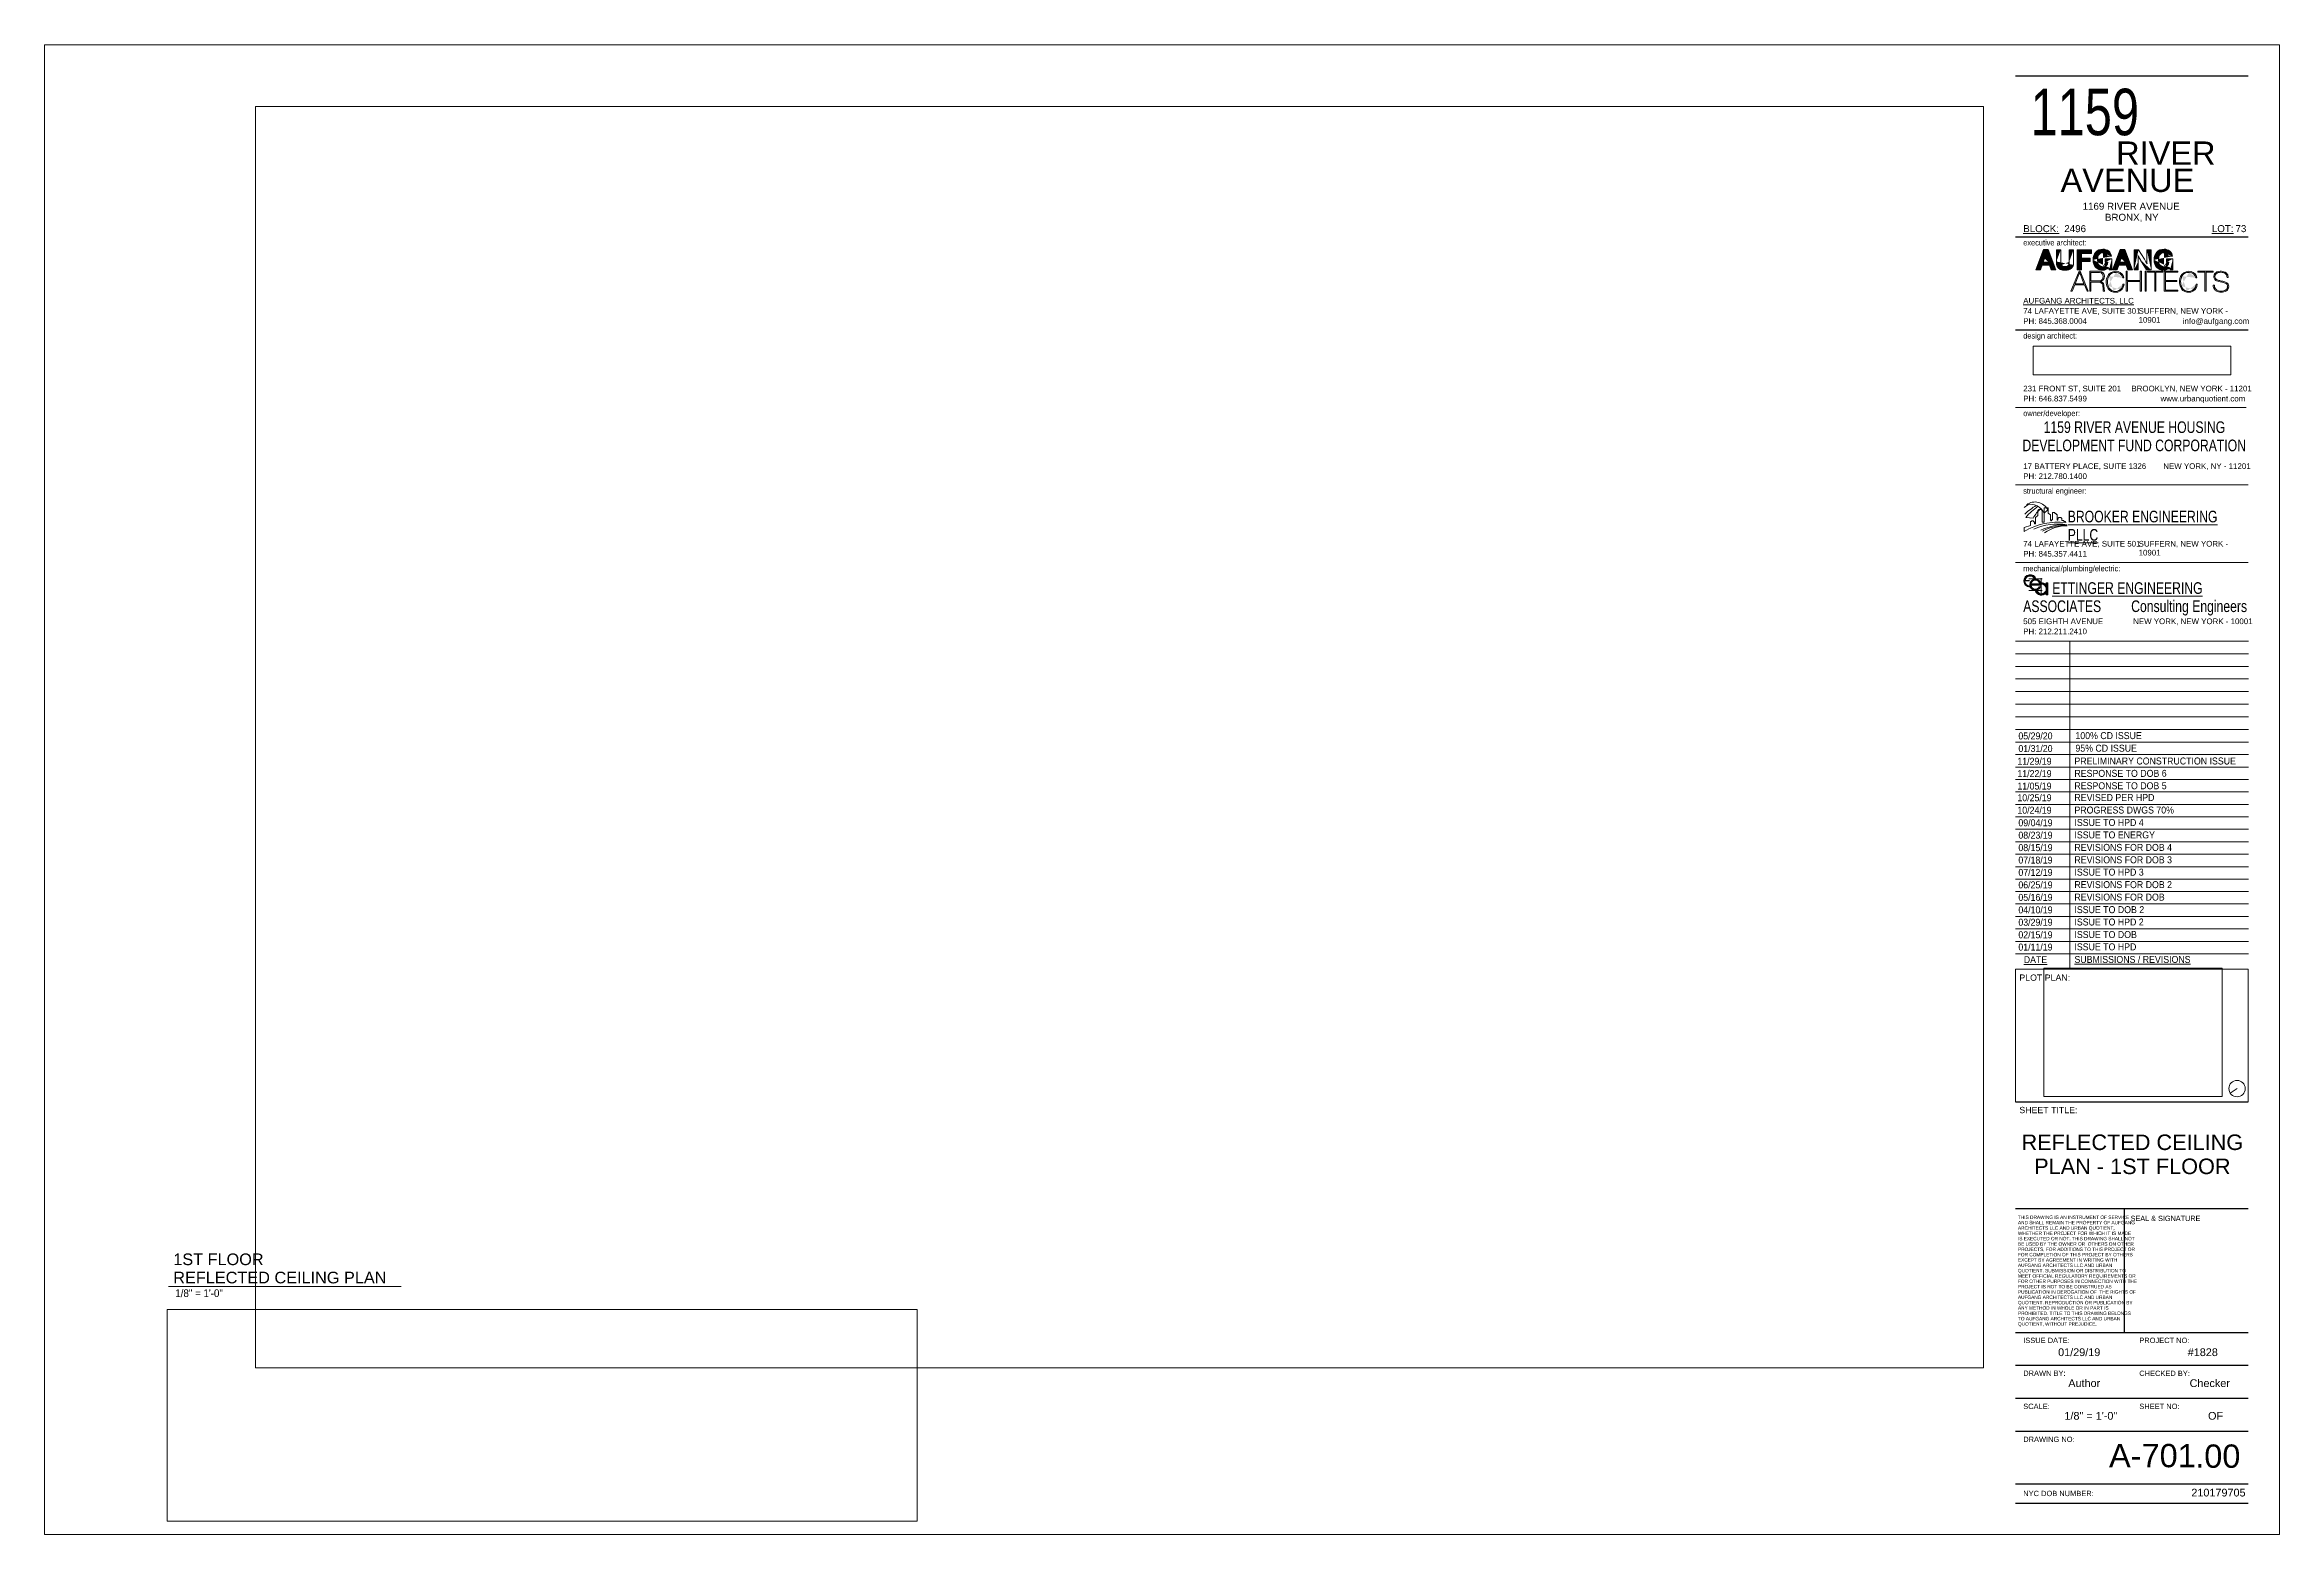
# Paper-space layout 'Layout1' of a CAD drawing. Header units: inches. Extents: x 0 to 36, y 0 to 24.
import ezdxf

# ---------------------------------------------------------------- set-up
doc = ezdxf.new("R2010")
doc.units = ezdxf.units.IN
doc.header["$MEASUREMENT"] = 0
doc.layers.add('G-ANNO-NPLT', color=191, linetype='Continuous', plot=False)
for name, color, linetype, lineweight in [('G-ANNO-TTLB', 6, 'Continuous', 9), ('G-ANNO-TTLB-MEDM', 33, 'Continuous', 13), ('G-ANNO-TTLB-THIN', 151, 'Continuous', 9), ('G-ANNO-TTLB-WIDE', 214, 'Continuous', 30), ('G-IMPT', 8, 'Continuous', 5)]:
    doc.layers.add(name, color=color, linetype=linetype, lineweight=lineweight)
doc.styles.add('Arial_10', font='arial.ttf', dxfattribs={"height": 0.125})
doc.styles.add('Arial_11', font='arial.ttf', dxfattribs={"height": 0.375})
doc.styles.add('Arial_12', font='arial.ttf', dxfattribs={"width": 0.75, "height": 0.75})
doc.styles.add('Arial_13', font='arial.ttf', dxfattribs={"width": 0.9, "height": 0.091125})
doc.styles.add('Arial_14', font='arial.ttf', dxfattribs={"height": 0.091125})
doc.styles.add('Arial_15', font='arial.ttf', dxfattribs={"width": 0.75, "height": 0.1875})
doc.styles.add('Arial_16', font='arial.ttf', dxfattribs={"height": 0.25})
doc.styles.add('Arial_17', font='arial.ttf', dxfattribs={"width": 0.9, "height": 0.125})
doc.styles.add('Arial_18', font='arial.ttf', dxfattribs={"height": 0.1875})
doc.styles.add('Arial_4', font='arial.ttf', dxfattribs={"width": 0.85, "height": 0.056198})
doc.styles.add('Arial_5', font='arial.ttf', dxfattribs={"height": 0.086063})
doc.styles.add('Arial_6', font='arial.ttf', dxfattribs={"height": 0.10125})
doc.styles.add('Arial_7', font='arial.ttf', dxfattribs={"width": 0.85, "height": 0.086063})
doc.styles.add('Arial_8', font='arial.ttf', dxfattribs={"width": 0.9, "height": 0.1125})
doc.styles.add('Arial_9', font='arial.ttf', dxfattribs={"height": 0.1125})
picture_1 = doc.add_image_def('image1.png', size_in_pixel=(1800, 2500))
picture_2 = doc.add_image_def('image2.tif', size_in_pixel=(16000, 2307))

psp = doc.layouts.get("Layout1")

# ---------------------------------------------------------------- texts
at = {"layer": 'G-ANNO-TTLB', "attachment_point": 1}
for s, insert, char_height, width, style in [('REFLECTED CEILING', (31.86, 6.454), 0.25, 4.2925, 'Arial_16'), ('PLAN - 1ST FLOOR', (32.064, 6.066), 0.25, 3.80012, 'Arial_16'), ('1ST FLOOR', (2.084, 4.537), 0.1875, 1.77381, 'Arial_18'), ('REFLECTED CEILING PLAN', (2.084, 4.243), 0.1875, 4.17572, 'Arial_18'), (' 1/8" = 1\'-0"', (2.073, 3.96), 0.125, 0.98286, 'Arial_17'), ('01/29/19', (32.449, 3.009), 0.125, 0.82062, 'Arial_10'), ('#1828', (34.537, 3.009), 0.125, 0.58391, 'Arial_10'), ('Author', (32.613, 2.51), 0.125, 0.62178, 'Arial_10'), ('Checker', (34.567, 2.51), 0.125, 0.78591, 'Arial_10'), (' 1/8" = 1\'-0"', (32.502, 1.984), 0.125, 1.09206, 'Arial_10'), ('A-701', (33.269, 1.468), 0.375, 1.68228, 'Arial_11')]:
    psp.add_mtext(s, dxfattribs=dict(at, insert=insert, char_height=char_height, width=width, style=style))

# ---------------------------------------------------------------- blocks, each defined once
blk = doc.blocks.new('2017 Aufgang Title Block 24X36 - Ettinger logo_dwg-10593397-REFLECTED CEILING PLAN - 1ST FLOOR')
at = {"layer": 'G-IMPT', "lineweight": 13}
h = blk.add_hatch(color=256, dxfattribs=at)
edge = h.paths.add_edge_path(flags=0)
edge.add_line((0.276, 0.201), (0.276, 0.178))
edge.add_arc((0.282, 0.101), 0.0779, -162.4843, 94.1588, ccw=False)
edge.add_line((0.208, 0.077), (0.184, 0.077))
edge.add_arc((0.282, 0.101), 0.101, 193.4612, 320.6659)
edge.add_line((0.36, 0.037), (0.36, 0.004))
edge.add_line((0.36, 0.004), (0.383, 0.004))
edge.add_line((0.383, 0.004), (0.383, 0.198))
edge.add_line((0.383, 0.198), (0.36, 0.198))
edge.add_line((0.36, 0.198), (0.36, 0.164))
edge.add_arc((0.282, 0.101), 0.101, 39.3341, 93.2155)
edge = h.paths.add_edge_path(flags=0)
edge.add_line((0.198, 0.261), (0.173, 0.261))
edge.add_arc((0.101, 0.231), 0.0782, 22.029, 169.1898)
edge.add_line((0.024, 0.246), (0.093, 0.246))
edge.add_line((0.093, 0.246), (0.093, 0.223))
edge.add_line((0.093, 0.223), (0.023, 0.223))
edge.add_arc((0.101, 0.231), 0.0782, 185.9759, 264.0131)
edge.add_line((0.093, 0.154), (0.093, 0.131))
edge.add_arc((0.101, 0.231), 0.101, 16.8807, 265.3684, ccw=False)
h = blk.add_hatch(color=256, dxfattribs=at)
edge = h.paths.add_edge_path(flags=0)
edge.add_line((0.276, 0.201), (0.276, 0.178))
edge.add_arc((0.282, 0.101), 0.0779, -162.4843, 94.1588, ccw=False)
edge.add_line((0.208, 0.077), (0.184, 0.077))
edge.add_arc((0.282, 0.101), 0.101, 193.4612, 320.6659)
edge.add_line((0.36, 0.037), (0.36, 0.004))
edge.add_line((0.36, 0.004), (0.383, 0.004))
edge.add_line((0.383, 0.004), (0.383, 0.198))
edge.add_line((0.383, 0.198), (0.36, 0.198))
edge.add_line((0.36, 0.198), (0.36, 0.164))
edge.add_arc((0.282, 0.101), 0.101, 39.3341, 93.2155)
edge = h.paths.add_edge_path(flags=0)
edge.add_line((0.198, 0.261), (0.173, 0.261))
edge.add_arc((0.101, 0.231), 0.0782, 22.029, 169.1898)
edge.add_line((0.024, 0.246), (0.093, 0.246))
edge.add_line((0.093, 0.246), (0.093, 0.223))
edge.add_line((0.093, 0.223), (0.023, 0.223))
edge.add_arc((0.101, 0.231), 0.0782, 185.9759, 264.0131)
edge.add_line((0.093, 0.154), (0.093, 0.131))
edge.add_arc((0.101, 0.231), 0.101, 16.8807, 265.3684, ccw=False)
h = blk.add_hatch(color=256, dxfattribs=at)
edge = h.paths.add_edge_path(flags=0)
edge.add_arc((0.185, 0.169), 0.0711, 10.8102, 169.1898)
edge.add_line((0.115, 0.182), (0.254, 0.182))
edge = h.paths.add_edge_path(flags=0)
edge.add_line((0.276, 0.162), (0.114, 0.162))
edge.add_arc((0.185, 0.169), 0.0711, 185.9759, 332.0531)
edge.add_line((0.247, 0.136), (0.27, 0.136))
edge.add_arc((0.185, 0.169), 0.0918, -4.6231, 338.726, ccw=False)
h = blk.add_hatch(color=256, dxfattribs=at)
edge = h.paths.add_edge_path(flags=0)
edge.add_arc((0.185, 0.169), 0.0711, 10.8102, 169.1898)
edge.add_line((0.115, 0.182), (0.254, 0.182))
edge = h.paths.add_edge_path(flags=0)
edge.add_line((0.276, 0.162), (0.114, 0.162))
edge.add_arc((0.185, 0.169), 0.0711, 185.9759, 332.0531)
edge.add_line((0.247, 0.136), (0.27, 0.136))
edge.add_arc((0.185, 0.169), 0.0918, -4.6231, 338.726, ccw=False)
for p, q in [((0.114, 0.162), (0.277, 0.162)), ((0.114, 0.162), (0.277, 0.162)), ((0.115, 0.182), (0.254, 0.182)), ((0.115, 0.182), (0.254, 0.182)), ((0.247, 0.136), (0.27, 0.136)), ((0.247, 0.136), (0.27, 0.136))]:
    blk.add_line(p, q, dxfattribs=at)
at = {"layer": 'G-IMPT', "lineweight": 13, "flags": 128}
for points in [[(0.079, 0.261), (0.294, 0.261)], [(0.079, 0.077), (0.294, 0.077)], [(0.276, 0.277), (0.276, 0.009)], [(0.36, 0.004), (0.383, 0.004), (0.383, 0.198), (0.36, 0.198), (0.36, 0.164), (0.36, 0.198), (0.383, 0.198), (0.383, 0.004), (0.36, 0.004), (0.36, 0.037)]]:
    blk.add_lwpolyline(points, close=True, dxfattribs=at)
at = {"layer": 'G-IMPT', "lineweight": 13}
blk.add_circle((0.185, 0.169), 0.0918, dxfattribs=at)
blk.add_circle((0.185, 0.169), 0.0918, dxfattribs=at)
for centre, radius, start, end in [((0.101, 0.231), 0.101, 16.8807, 265.3684), ((0.101, 0.231), 0.101, 16.8807, 265.3684), ((0.101, 0.231), 0.0782, 22.029, 169.1898), ((0.101, 0.231), 0.0782, 22.029, 169.1898), ((0.185, 0.169), 0.0711, 185.9759, 332.0531), ((0.185, 0.169), 0.0711, 185.9759, 332.0531), ((0.185, 0.169), 0.0711, 10.8102, 169.1898), ((0.185, 0.169), 0.0711, 10.8102, 169.1898), ((0.282, 0.101), 0.101, 193.4612, 320.6659), ((0.282, 0.101), 0.101, 193.4612, 320.6659), ((0.282, 0.101), 0.0779, 197.5157, 94.1588), ((0.282, 0.101), 0.0779, 197.5157, 94.1588), ((0.282, 0.101), 0.101, 39.3341, 93.2155), ((0.282, 0.101), 0.101, 39.3341, 93.2155)]:
    blk.add_arc(centre, radius, start, end, dxfattribs=at)
blk = doc.blocks.new('2017 Aufgang Title Block 24X36 - AA  logo_dwg_A$C1F09526F-10593391-REFLECTED CEILING PLAN - 1ST FLOOR')
at = {"layer": 'G-IMPT', "lineweight": 13}
h = blk.add_hatch(color=256, dxfattribs=at)
edge = h.paths.add_edge_path(flags=0)
edge.add_line((1.298, 2.02), (1.298, 2.299))
edge.add_line((1.298, 2.299), (1.298, 2.308))
edge.add_line((1.298, 2.308), (0.999, 2.189))
edge.add_line((0.993, 2.187), (0.999, 2.189))
edge.add_line((0.993, 2.187), (0.982, 2.183))
edge.add_line((0.982, 2.183), (0.965, 2.177))
edge.add_line((0.965, 2.177), (0.955, 2.174))
edge.add_line((0.955, 2.174), (0.949, 2.171))
edge.add_line((0.946, 2.171), (0.949, 2.171))
edge.add_line((0.946, 2.171), (0.941, 2.169))
edge.add_line((0.935, 2.167), (0.941, 2.169))
edge.add_line((0.935, 2.167), (0.93, 2.166))
edge.add_line((0.93, 2.166), (0.946, 2.16))
edge.add_line((0.946, 2.16), (0.966, 2.152))
edge.add_line((0.969, 2.151), (0.966, 2.152))
edge.add_line((0.969, 2.151), (0.996, 2.141))
edge.add_line((0.996, 2.141), (1.288, 2.024))
edge.add_line((1.288, 2.024), (1.298, 2.02))
h.paths.add_polyline_path([(1.548, 2.446), (0.893, 2.186), (0.893, 2.146), (1.548, 1.881), (1.548, 1.92), (1.336, 2.005), (1.336, 2.323), (1.548, 2.407)], flags=0)
edge = h.paths.add_edge_path(flags=0)
edge.add_line((1.208, 2.534), (1.208, 2.82))
edge.add_arc((1.069, 2.797), 0.14, 9.31027, 170.68973)
edge.add_line((0.93, 2.82), (0.93, 2.534))
edge.add_line((0.93, 2.534), (1.208, 2.534))
edge = h.paths.add_edge_path(flags=0)
edge.add_line((0.893, 2.822), (0.893, 2.497))
edge.add_line((0.893, 2.497), (1.547, 2.497))
edge.add_line((1.547, 2.497), (1.547, 2.534))
edge.add_line((1.547, 2.534), (1.245, 2.534))
edge.add_line((1.245, 2.534), (1.245, 2.769))
edge.add_arc((1.458, 2.77), 0.214, 147.77507, 180.2107, ccw=False)
edge.add_arc((1.355, 2.825), 0.097, 98.96519, 142.5595, ccw=False)
edge.add_arc((1.459, 2.247), 0.684, 90.98818, 100.03099, ccw=False)
edge.add_arc((1.431, 3.798), 0.867, 271.04287, 275.97274)
edge.add_arc((1.51, 3.01), 0.0754, 278.28599, 298.71371)
edge.add_line((1.547, 2.944), (1.547, 2.983))
edge.add_arc((1.479, 3.137), 0.168, 274.7311, 293.91658, ccw=False)
edge.add_arc((1.403, 3.749), 0.785, 272.67499, 276.57502, ccw=False)
edge.add_arc((1.467, 1.938), 1.027, 91.53081, 97.34727)
edge.add_arc((1.356, 2.835), 0.124, 99.81552, 179.31508)
edge.add_line((1.229, 2.836), (1.229, 2.836))
edge.add_line((1.229, 2.836), (1.229, 2.835))
edge.add_line((1.229, 2.835), (1.23, 2.835))
edge.add_line((1.23, 2.835), (1.23, 2.835))
edge.add_line((1.23, 2.835), (1.231, 2.835))
edge.add_line((1.231, 2.835), (1.231, 2.835))
edge.add_line((1.231, 2.835), (1.231, 2.835))
edge.add_line((1.231, 2.835), (1.232, 2.835))
edge.add_line((1.232, 2.835), (1.232, 2.835))
edge.add_line((1.232, 2.835), (1.233, 2.836))
edge.add_line((1.233, 2.836), (1.233, 2.836))
edge.add_line((1.233, 2.836), (1.233, 2.837))
edge.add_arc((1.062, 2.806), 0.17, 10.41067, 174.40405)
edge = h.paths.add_edge_path(flags=0)
edge.add_line((1.106, 3.573), (1.106, 3.61))
edge.add_arc((1.144, 3.368), 0.245, 98.85018, 167.63123)
edge.add_arc((1.192, 3.339), 0.298, 164.22553, 229.07466)
edge.add_arc((1.232, 3.424), 0.39, 232.76167, 275.77142)
edge.add_arc((1.265, 3.372), 0.336, 271.06703, 318.74674)
edge.add_arc((1.274, 3.336), 0.306, 322.73219, 374.92754)
edge.add_arc((1.302, 3.343), 0.277, 14.96111, 87.81404)
edge.add_line((1.313, 3.62), (1.313, 3.583))
edge.add_arc((1.29, 3.306), 0.278, 43.88422, 85.19828, ccw=False)
edge.add_arc((1.295, 3.336), 0.254, -13.64048, 39.66245, ccw=False)
edge.add_arc((1.299, 3.332), 0.249, 287.58769, 347.14623, ccw=False)
edge.add_arc((1.242, 3.493), 0.419, 243.58453, 288.41069, ccw=False)
edge.add_arc((1.175, 3.334), 0.248, 175.26056, 240.98217, ccw=False)
edge.add_arc((1.153, 3.354), 0.224, 102.09158, 179.88607, ccw=False)
h.paths.add_polyline_path([(1.189, 4.149), (1.189, 3.724), (0.893, 3.724), (0.893, 3.687), (1.548, 3.687), (1.548, 3.725), (1.222, 3.725), (1.222, 4.149), (1.548, 4.149), (1.548, 4.186), (0.893, 4.186), (0.893, 4.149)], flags=0)
h.paths.add_polyline_path([(1.548, 4.303), (1.548, 4.34), (0.893, 4.34), (0.893, 4.303)], flags=0)
h.paths.add_polyline_path([(0.925, 4.889), (0.893, 4.889), (0.893, 4.387), (0.926, 4.387), (0.926, 4.62), (1.548, 4.62), (1.548, 4.656), (0.925, 4.656)], flags=0)
h.paths.add_polyline_path([(0.893, 4.931), (1.548, 4.931), (1.548, 5.376), (1.514, 5.376), (1.514, 4.968), (1.222, 4.968), (1.222, 5.347), (1.19, 5.347), (1.19, 4.968), (0.925, 4.968), (0.925, 5.372), (0.893, 5.372)], flags=0)
edge = h.paths.add_edge_path(flags=0)
edge.add_arc((1.192, 5.73), 0.298, 164.22553, 229.07467)
edge.add_arc((1.232, 5.815), 0.39, 232.76166, 275.77142)
edge.add_arc((1.265, 5.763), 0.336, 271.06704, 318.74675)
edge.add_arc((1.274, 5.727), 0.306, 322.73218, 374.92754)
edge.add_arc((1.302, 5.734), 0.277, 14.96111, 87.81421)
edge.add_line((1.313, 6.011), (1.313, 5.974))
edge.add_arc((1.289, 5.697), 0.278, 43.88422, 85.19843, ccw=False)
edge.add_arc((1.295, 5.727), 0.254, -13.64049, 39.66245, ccw=False)
edge.add_arc((1.299, 5.723), 0.249, 287.58769, 347.14623, ccw=False)
edge.add_arc((1.242, 5.884), 0.419, 243.58453, 288.41069, ccw=False)
edge.add_arc((1.175, 5.725), 0.248, 175.26055, 240.98216, ccw=False)
edge.add_arc((1.153, 5.745), 0.224, 102.09142, 179.88607, ccw=False)
edge.add_line((1.106, 5.964), (1.106, 6.001))
edge.add_arc((1.143, 5.759), 0.245, 98.84996, 167.63122)
h.paths.add_polyline_path([(0.925, 6.297), (0.925, 6.53), (0.893, 6.53), (0.893, 6.028), (0.926, 6.028), (0.926, 6.26), (1.548, 6.26), (1.548, 6.297)], flags=0)
edge = h.paths.add_edge_path(flags=0)
edge.add_arc((1.397, 6.866), 0.135, 53.27095, 125.96315)
edge.add_arc((1.463, 6.83), 0.205, 135.02568, 172.38853)
edge.add_arc((-2.206, 7.635), 3.551, 344.11109, 347.34173, ccw=False)
edge.add_arc((1.017, 6.727), 0.204, 316.16729, 341.70029, ccw=False)
edge.add_arc((1.069, 6.697), 0.146, 265.74639, 310.28472, ccw=False)
edge.add_arc((1.061, 6.707), 0.155, 235.83003, 269.02342, ccw=False)
edge.add_arc((1.083, 6.725), 0.183, 196.48029, 233.39822, ccw=False)
edge.add_arc((1.275, 6.778), 0.382, 171.02835, 195.95567, ccw=False)
edge.add_arc((1.112, 6.816), 0.215, 125.14415, 174.17453, ccw=False)
edge.add_arc((1.093, 6.816), 0.204, 90.15795, 120.70804, ccw=False)
edge.add_line((1.092, 7.021), (1.092, 6.984))
edge.add_arc((1.098, 6.805), 0.179, 91.82566, 126.95145)
edge.add_arc((1.128, 6.804), 0.199, 133.71124, 174.7302)
edge.add_arc((1.217, 6.776), 0.292, 170.97012, 204.44545)
edge.add_arc((1.061, 6.712), 0.123, 207.33958, 272.52015)
edge.add_arc((1.071, 6.696), 0.107, 267.3977, 344.48648)
edge.add_arc((0.383, 6.946), 0.838, 340.58716, 348.54665)
edge.add_arc((2.849, 6.435), 1.68, 163.5806, 168.18752, ccw=False)
edge.add_arc((1.447, 6.854), 0.217, 138.16097, 164.81372, ccw=False)
edge.add_arc((1.39, 6.883), 0.156, 78.16839, 132.54631, ccw=False)
edge.add_arc((1.394, 6.87), 0.169, 17.17563, 80.37714, ccw=False)
edge.add_arc((1.175, 6.792), 0.401, -6.06754, 18.52483, ccw=False)
edge.add_arc((1.313, 6.761), 0.261, 321.93806, 357.46953, ccw=False)
edge.add_arc((1.359, 6.75), 0.219, 266.90688, 316.67112, ccw=False)
edge.add_line((1.347, 6.532), (1.347, 6.568))
edge.add_arc((1.362, 6.746), 0.178, 265.35269, 347.89103)
edge.add_arc((1.169, 6.794), 0.377, 346.93555, 366.11672)
edge.add_arc((1.34, 6.823), 0.203, 3.01674, 47.74257)
h = blk.add_hatch(color=256, dxfattribs=at)
edge = h.paths.add_edge_path(flags=0)
edge.add_spline(control_points=[(0.86, 4.91), (0.86, 4.952), (0.846, 5.025), (0.801, 5.081), (0.77, 5.106)], knot_values=[0, 0, 0, 0, 0.5, 1, 1, 1, 1], degree=3, periodic=0)
edge.add_spline(control_points=[(0.518, 4.599), (0.547, 4.599), (0.602, 4.604), (0.701, 4.634), (0.788, 4.696), (0.847, 4.797), (0.86, 4.87), (0.86, 4.91)], knot_values=[0, 0, 0, 0, 0.142857, 0.285714, 0.571429, 0.785714, 1, 1, 1, 1], degree=3, periodic=0)
edge = h.paths.add_edge_path(flags=0)
edge.add_spline(control_points=[(0.171, 4.923), (0.171, 4.895), (0.177, 4.843), (0.21, 4.75), (0.28, 4.667), (0.393, 4.611), (0.474, 4.599), (0.518, 4.599)], knot_values=[0, 0, 0, 0, 0.142857, 0.285714, 0.571429, 0.785714, 1, 1, 1, 1], degree=3, periodic=0)
edge.add_spline(control_points=[(0.403, 5.204), (0.383, 5.202), (0.346, 5.194), (0.279, 5.162), (0.22, 5.104), (0.18, 5.016), (0.171, 4.955), (0.171, 4.923)], knot_values=[0, 0, 0, 0, 0.142857, 0.285714, 0.571429, 0.785714, 1, 1, 1, 1], degree=3, periodic=0)
edge = h.paths.add_edge_path(flags=0)
edge.add_line((0.403, 5.065), (0.403, 5.065))
edge.add_line((0.403, 5.065), (0.403, 5.067))
edge.add_line((0.403, 5.067), (0.403, 5.071))
edge.add_line((0.403, 5.071), (0.403, 5.075))
edge.add_line((0.403, 5.075), (0.403, 5.08))
edge.add_line((0.403, 5.08), (0.403, 5.086))
edge.add_line((0.403, 5.086), (0.403, 5.093))
edge.add_line((0.403, 5.093), (0.403, 5.101))
edge.add_line((0.403, 5.101), (0.403, 5.109))
edge.add_line((0.403, 5.109), (0.403, 5.117))
edge.add_line((0.403, 5.117), (0.403, 5.126))
edge.add_line((0.403, 5.126), (0.403, 5.134))
edge.add_line((0.403, 5.134), (0.403, 5.143))
edge.add_line((0.403, 5.143), (0.403, 5.152))
edge.add_line((0.403, 5.152), (0.403, 5.16))
edge.add_line((0.403, 5.16), (0.403, 5.168))
edge.add_line((0.403, 5.168), (0.403, 5.175))
edge.add_line((0.403, 5.175), (0.403, 5.182))
edge.add_line((0.403, 5.182), (0.403, 5.188))
edge.add_line((0.403, 5.188), (0.403, 5.194))
edge.add_line((0.403, 5.194), (0.403, 5.198))
edge.add_line((0.403, 5.198), (0.403, 5.201))
edge.add_line((0.403, 5.201), (0.403, 5.203))
edge.add_line((0.403, 5.203), (0.403, 5.204))
edge.add_spline(control_points=[(0.29, 4.921), (0.29, 4.946), (0.3, 4.992), (0.338, 5.042), (0.379, 5.06), (0.403, 5.065)], knot_values=[0, 0, 0, 0, 0.333333, 0.666667, 1, 1, 1, 1], degree=3, periodic=0)
edge = h.paths.add_edge_path(flags=0)
edge.add_spline(control_points=[(0.517, 4.744), (0.477, 4.744), (0.405, 4.755), (0.316, 4.808), (0.291, 4.873), (0.29, 4.921)], knot_values=[0, 0, 0, 0, 0.285714, 0.571429, 1, 1, 1, 1], degree=3, periodic=0)
edge.add_spline(control_points=[(0.744, 4.926), (0.744, 4.893), (0.731, 4.835), (0.663, 4.764), (0.579, 4.744), (0.517, 4.744)], knot_values=[0, 0, 0, 0, 0.285714, 0.571429, 1, 1, 1, 1], degree=3, periodic=0)
edge = h.paths.add_edge_path(flags=0)
edge.add_spline(control_points=[(0.595, 5.083), (0.608, 5.082), (0.632, 5.078), (0.675, 5.062), (0.713, 5.031), (0.739, 4.981), (0.744, 4.945), (0.744, 4.926)], knot_values=[0, 0, 0, 0, 0.142857, 0.285714, 0.571429, 0.785714, 1, 1, 1, 1], degree=3, periodic=0)
edge.add_line((0.595, 5.001), (0.595, 5.001))
edge.add_line((0.595, 5.001), (0.595, 5.002))
edge.add_line((0.595, 5.002), (0.595, 5.004))
edge.add_line((0.595, 5.004), (0.595, 5.007))
edge.add_line((0.595, 5.007), (0.595, 5.01))
edge.add_line((0.595, 5.01), (0.595, 5.013))
edge.add_line((0.595, 5.013), (0.595, 5.017))
edge.add_line((0.595, 5.017), (0.595, 5.022))
edge.add_line((0.595, 5.022), (0.595, 5.027))
edge.add_line((0.595, 5.027), (0.595, 5.031))
edge.add_line((0.595, 5.031), (0.595, 5.036))
edge.add_line((0.595, 5.036), (0.595, 5.042))
edge.add_line((0.595, 5.042), (0.595, 5.047))
edge.add_line((0.595, 5.047), (0.595, 5.052))
edge.add_line((0.595, 5.052), (0.595, 5.057))
edge.add_line((0.595, 5.057), (0.595, 5.061))
edge.add_line((0.595, 5.061), (0.595, 5.066))
edge.add_line((0.595, 5.066), (0.595, 5.07))
edge.add_line((0.595, 5.07), (0.595, 5.073))
edge.add_line((0.595, 5.073), (0.595, 5.076))
edge.add_line((0.595, 5.076), (0.595, 5.079))
edge.add_line((0.595, 5.079), (0.595, 5.081))
edge.add_line((0.595, 5.081), (0.595, 5.082))
edge.add_line((0.595, 5.082), (0.595, 5.083))
edge = h.paths.add_edge_path(flags=0)
edge.add_line((0.489, 5.001), (0.489, 5.001))
edge.add_line((0.489, 5.001), (0.491, 5.001))
edge.add_line((0.491, 5.001), (0.493, 5.001))
edge.add_line((0.493, 5.001), (0.497, 5.001))
edge.add_line((0.497, 5.001), (0.501, 5.001))
edge.add_line((0.501, 5.001), (0.505, 5.001))
edge.add_line((0.505, 5.001), (0.511, 5.001))
edge.add_line((0.511, 5.001), (0.516, 5.001))
edge.add_line((0.516, 5.001), (0.522, 5.001))
edge.add_line((0.522, 5.001), (0.529, 5.001))
edge.add_line((0.529, 5.001), (0.535, 5.001))
edge.add_line((0.535, 5.001), (0.542, 5.001))
edge.add_line((0.542, 5.001), (0.549, 5.001))
edge.add_line((0.549, 5.001), (0.555, 5.001))
edge.add_line((0.555, 5.001), (0.562, 5.001))
edge.add_line((0.562, 5.001), (0.568, 5.001))
edge.add_line((0.568, 5.001), (0.573, 5.001))
edge.add_line((0.573, 5.001), (0.579, 5.001))
edge.add_line((0.579, 5.001), (0.583, 5.001))
edge.add_line((0.583, 5.001), (0.587, 5.001))
edge.add_line((0.587, 5.001), (0.591, 5.001))
edge.add_line((0.591, 5.001), (0.593, 5.001))
edge.add_line((0.593, 5.001), (0.595, 5.001))
edge.add_line((0.595, 5.001), (0.595, 5.001))
edge.add_line((0.489, 5.213), (0.489, 5.212))
edge.add_line((0.489, 5.212), (0.489, 5.209))
edge.add_line((0.489, 5.209), (0.489, 5.204))
edge.add_line((0.489, 5.204), (0.489, 5.197))
edge.add_line((0.489, 5.197), (0.489, 5.189))
edge.add_line((0.489, 5.189), (0.489, 5.18))
edge.add_line((0.489, 5.18), (0.489, 5.169))
edge.add_line((0.489, 5.169), (0.489, 5.158))
edge.add_line((0.489, 5.158), (0.489, 5.146))
edge.add_line((0.489, 5.146), (0.489, 5.133))
edge.add_line((0.489, 5.133), (0.489, 5.12))
edge.add_line((0.489, 5.12), (0.489, 5.107))
edge.add_line((0.489, 5.107), (0.489, 5.093))
edge.add_line((0.489, 5.093), (0.489, 5.08))
edge.add_line((0.489, 5.08), (0.489, 5.068))
edge.add_line((0.489, 5.068), (0.489, 5.056))
edge.add_line((0.489, 5.056), (0.489, 5.044))
edge.add_line((0.489, 5.044), (0.489, 5.034))
edge.add_line((0.489, 5.034), (0.489, 5.024))
edge.add_line((0.489, 5.024), (0.489, 5.016))
edge.add_line((0.489, 5.016), (0.489, 5.01))
edge.add_line((0.489, 5.01), (0.489, 5.005))
edge.add_line((0.489, 5.005), (0.489, 5.002))
edge.add_line((0.489, 5.002), (0.489, 5.001))
edge = h.paths.add_edge_path(flags=0)
edge.add_line((0.844, 5.213), (0.842, 5.213))
edge.add_line((0.842, 5.213), (0.837, 5.213))
edge.add_line((0.837, 5.213), (0.829, 5.213))
edge.add_line((0.829, 5.213), (0.818, 5.213))
edge.add_line((0.818, 5.213), (0.804, 5.213))
edge.add_line((0.804, 5.213), (0.788, 5.213))
edge.add_line((0.788, 5.213), (0.771, 5.213))
edge.add_line((0.771, 5.213), (0.752, 5.213))
edge.add_line((0.752, 5.213), (0.732, 5.213))
edge.add_line((0.732, 5.213), (0.71, 5.213))
edge.add_line((0.71, 5.213), (0.689, 5.213))
edge.add_line((0.689, 5.213), (0.666, 5.213))
edge.add_line((0.666, 5.213), (0.644, 5.213))
edge.add_line((0.644, 5.213), (0.622, 5.213))
edge.add_line((0.622, 5.213), (0.601, 5.213))
edge.add_line((0.601, 5.213), (0.581, 5.213))
edge.add_line((0.581, 5.213), (0.562, 5.213))
edge.add_line((0.562, 5.213), (0.544, 5.213))
edge.add_line((0.544, 5.213), (0.529, 5.213))
edge.add_line((0.529, 5.213), (0.515, 5.213))
edge.add_line((0.515, 5.213), (0.504, 5.213))
edge.add_line((0.504, 5.213), (0.496, 5.213))
edge.add_line((0.496, 5.213), (0.491, 5.213))
edge.add_line((0.491, 5.213), (0.489, 5.213))
edge.add_line((0.844, 5.121), (0.844, 5.121))
edge.add_line((0.844, 5.121), (0.844, 5.123))
edge.add_line((0.844, 5.123), (0.844, 5.125))
edge.add_line((0.844, 5.125), (0.844, 5.128))
edge.add_line((0.844, 5.128), (0.844, 5.131))
edge.add_line((0.844, 5.131), (0.844, 5.135))
edge.add_line((0.844, 5.135), (0.844, 5.14))
edge.add_line((0.844, 5.14), (0.844, 5.145))
edge.add_line((0.844, 5.145), (0.844, 5.15))
edge.add_line((0.844, 5.15), (0.844, 5.156))
edge.add_line((0.844, 5.156), (0.844, 5.161))
edge.add_line((0.844, 5.161), (0.844, 5.167))
edge.add_line((0.844, 5.167), (0.844, 5.173))
edge.add_line((0.844, 5.173), (0.844, 5.178))
edge.add_line((0.844, 5.178), (0.844, 5.184))
edge.add_line((0.844, 5.184), (0.844, 5.189))
edge.add_line((0.844, 5.189), (0.844, 5.194))
edge.add_line((0.844, 5.194), (0.844, 5.198))
edge.add_line((0.844, 5.198), (0.844, 5.202))
edge.add_line((0.844, 5.202), (0.844, 5.206))
edge.add_line((0.844, 5.206), (0.844, 5.209))
edge.add_line((0.844, 5.209), (0.844, 5.211))
edge.add_line((0.844, 5.211), (0.844, 5.212))
edge.add_line((0.844, 5.212), (0.844, 5.213))
edge = h.paths.add_edge_path(flags=0)
edge.add_line((0.77, 5.106), (0.77, 5.106))
edge.add_line((0.77, 5.106), (0.771, 5.106))
edge.add_line((0.771, 5.106), (0.773, 5.107))
edge.add_line((0.773, 5.107), (0.775, 5.107))
edge.add_line((0.775, 5.107), (0.778, 5.108))
edge.add_line((0.778, 5.108), (0.782, 5.108))
edge.add_line((0.782, 5.108), (0.785, 5.109))
edge.add_line((0.785, 5.109), (0.789, 5.11))
edge.add_line((0.789, 5.11), (0.793, 5.111))
edge.add_line((0.793, 5.111), (0.798, 5.112))
edge.add_line((0.798, 5.112), (0.802, 5.113))
edge.add_line((0.802, 5.113), (0.807, 5.114))
edge.add_line((0.807, 5.114), (0.812, 5.115))
edge.add_line((0.812, 5.115), (0.816, 5.115))
edge.add_line((0.816, 5.115), (0.821, 5.116))
edge.add_line((0.821, 5.116), (0.825, 5.117))
edge.add_line((0.825, 5.117), (0.829, 5.118))
edge.add_line((0.829, 5.118), (0.832, 5.119))
edge.add_line((0.832, 5.119), (0.836, 5.119))
edge.add_line((0.836, 5.119), (0.839, 5.12))
edge.add_line((0.839, 5.12), (0.841, 5.12))
edge.add_line((0.841, 5.12), (0.843, 5.121))
edge.add_line((0.843, 5.121), (0.844, 5.121))
edge.add_line((0.844, 5.121), (0.844, 5.121))
h = blk.add_hatch(color=256, dxfattribs=at)
edge = h.paths.add_edge_path(flags=0)
edge.add_spline(control_points=[(0.486, 4.135), (0.49, 4.138), (0.497, 4.142), (0.506, 4.148), (0.514, 4.152), (0.522, 4.157), (0.526, 4.159), (0.527, 4.16)], knot_values=[0, 0, 0, 0, 0.166667, 0.333333, 0.5, 0.666667, 1, 1, 1, 1], degree=3, periodic=0)
edge.add_spline(control_points=[(0.407, 4.09), (0.413, 4.093), (0.422, 4.097), (0.435, 4.105), (0.448, 4.113), (0.457, 4.118), (0.466, 4.123), (0.475, 4.129), (0.482, 4.133), (0.486, 4.135)], knot_values=[0, 0, 0, 0, 0.285714, 0.571429, 0.714286, 0.785714, 0.857143, 0.928571, 1, 1, 1, 1], degree=3, periodic=0)
edge = h.paths.add_edge_path(flags=0)
edge.add_spline(control_points=[(0.379, 4.077), (0.382, 4.079), (0.388, 4.081), (0.398, 4.086), (0.404, 4.088), (0.407, 4.09)], knot_values=[0, 0, 0, 0, 0.25, 0.5, 1, 1, 1, 1], degree=3, periodic=0)
edge.add_spline(control_points=[(0.564, 4.083), (0.54, 4.083), (0.494, 4.083), (0.429, 4.081), (0.395, 4.078), (0.379, 4.077)], knot_values=[0, 0, 0, 0, 0.333333, 0.666667, 1, 1, 1, 1], degree=3, periodic=0)
edge = h.paths.add_edge_path(flags=0)
edge.add_line((0.844, 4.084), (0.843, 4.084))
edge.add_line((0.843, 4.084), (0.838, 4.084))
edge.add_line((0.838, 4.084), (0.832, 4.084))
edge.add_line((0.832, 4.084), (0.823, 4.084))
edge.add_line((0.823, 4.084), (0.813, 4.084))
edge.add_line((0.813, 4.084), (0.8, 4.084))
edge.add_line((0.8, 4.084), (0.786, 4.084))
edge.add_line((0.786, 4.084), (0.771, 4.084))
edge.add_line((0.771, 4.084), (0.755, 4.084))
edge.add_line((0.755, 4.084), (0.739, 4.084))
edge.add_line((0.739, 4.084), (0.721, 4.084))
edge.add_line((0.721, 4.084), (0.704, 4.083))
edge.add_line((0.704, 4.083), (0.686, 4.083))
edge.add_line((0.686, 4.083), (0.669, 4.083))
edge.add_line((0.669, 4.083), (0.652, 4.083))
edge.add_line((0.652, 4.083), (0.636, 4.083))
edge.add_line((0.636, 4.083), (0.621, 4.083))
edge.add_line((0.621, 4.083), (0.608, 4.083))
edge.add_line((0.608, 4.083), (0.595, 4.083))
edge.add_line((0.595, 4.083), (0.584, 4.083))
edge.add_line((0.584, 4.083), (0.576, 4.083))
edge.add_line((0.576, 4.083), (0.569, 4.083))
edge.add_line((0.569, 4.083), (0.565, 4.083))
edge.add_line((0.565, 4.083), (0.564, 4.083))
edge.add_line((0.844, 3.946), (0.844, 3.947))
edge.add_line((0.844, 3.947), (0.844, 3.949))
edge.add_line((0.844, 3.949), (0.844, 3.952))
edge.add_line((0.844, 3.952), (0.844, 3.956))
edge.add_line((0.844, 3.956), (0.844, 3.961))
edge.add_line((0.844, 3.961), (0.844, 3.967))
edge.add_line((0.844, 3.967), (0.844, 3.974))
edge.add_line((0.844, 3.974), (0.844, 3.982))
edge.add_line((0.844, 3.982), (0.844, 3.99))
edge.add_line((0.844, 3.99), (0.844, 3.998))
edge.add_line((0.844, 3.998), (0.844, 4.006))
edge.add_line((0.844, 4.006), (0.844, 4.015))
edge.add_line((0.844, 4.015), (0.844, 4.024))
edge.add_line((0.844, 4.024), (0.844, 4.032))
edge.add_line((0.844, 4.032), (0.844, 4.04))
edge.add_line((0.844, 4.04), (0.844, 4.048))
edge.add_line((0.844, 4.048), (0.844, 4.056))
edge.add_line((0.844, 4.056), (0.844, 4.062))
edge.add_line((0.844, 4.062), (0.844, 4.069))
edge.add_line((0.844, 4.069), (0.844, 4.074))
edge.add_line((0.844, 4.074), (0.844, 4.078))
edge.add_line((0.844, 4.078), (0.844, 4.081))
edge.add_line((0.844, 4.081), (0.844, 4.083))
edge.add_line((0.844, 4.083), (0.844, 4.084))
edge = h.paths.add_edge_path(flags=0)
edge.add_line((0.187, 3.946), (0.19, 3.946))
edge.add_line((0.19, 3.946), (0.2, 3.946))
edge.add_line((0.2, 3.946), (0.215, 3.946))
edge.add_line((0.215, 3.946), (0.235, 3.946))
edge.add_line((0.235, 3.946), (0.26, 3.946))
edge.add_line((0.26, 3.946), (0.289, 3.946))
edge.add_line((0.289, 3.946), (0.322, 3.946))
edge.add_line((0.322, 3.946), (0.357, 3.946))
edge.add_line((0.357, 3.946), (0.395, 3.946))
edge.add_line((0.395, 3.946), (0.434, 3.946))
edge.add_line((0.434, 3.946), (0.474, 3.946))
edge.add_line((0.474, 3.946), (0.515, 3.946))
edge.add_line((0.515, 3.946), (0.556, 3.946))
edge.add_line((0.556, 3.946), (0.597, 3.946))
edge.add_line((0.597, 3.946), (0.636, 3.946))
edge.add_line((0.636, 3.946), (0.674, 3.946))
edge.add_line((0.674, 3.946), (0.709, 3.946))
edge.add_line((0.709, 3.946), (0.741, 3.946))
edge.add_line((0.741, 3.946), (0.77, 3.946))
edge.add_line((0.77, 3.946), (0.795, 3.946))
edge.add_line((0.795, 3.946), (0.816, 3.946))
edge.add_line((0.816, 3.946), (0.831, 3.946))
edge.add_line((0.831, 3.946), (0.841, 3.946))
edge.add_line((0.841, 3.946), (0.844, 3.946))
edge.add_line((0.187, 4.092), (0.187, 4.091))
edge.add_line((0.187, 4.091), (0.187, 4.089))
edge.add_line((0.187, 4.089), (0.187, 4.086))
edge.add_line((0.187, 4.086), (0.187, 4.081))
edge.add_line((0.187, 4.081), (0.187, 4.075))
edge.add_line((0.187, 4.075), (0.187, 4.069))
edge.add_line((0.187, 4.069), (0.187, 4.062))
edge.add_line((0.187, 4.062), (0.187, 4.054))
edge.add_line((0.187, 4.054), (0.187, 4.046))
edge.add_line((0.187, 4.046), (0.187, 4.037))
edge.add_line((0.187, 4.037), (0.187, 4.028))
edge.add_line((0.187, 4.028), (0.187, 4.019))
edge.add_line((0.187, 4.019), (0.187, 4.01))
edge.add_line((0.187, 4.01), (0.187, 4.001))
edge.add_line((0.187, 4.001), (0.187, 3.992))
edge.add_line((0.187, 3.992), (0.187, 3.984))
edge.add_line((0.187, 3.984), (0.187, 3.976))
edge.add_line((0.187, 3.976), (0.187, 3.969))
edge.add_line((0.187, 3.969), (0.187, 3.962))
edge.add_line((0.187, 3.962), (0.187, 3.957))
edge.add_line((0.187, 3.957), (0.187, 3.952))
edge.add_line((0.187, 3.952), (0.187, 3.949))
edge.add_line((0.187, 3.949), (0.187, 3.947))
edge.add_line((0.187, 3.947), (0.187, 3.946))
edge = h.paths.add_edge_path(flags=0)
edge.add_line((0.497, 4.282), (0.495, 4.281))
edge.add_line((0.495, 4.281), (0.491, 4.279))
edge.add_line((0.491, 4.279), (0.483, 4.274))
edge.add_line((0.483, 4.274), (0.474, 4.268))
edge.add_line((0.474, 4.268), (0.462, 4.261))
edge.add_line((0.462, 4.261), (0.448, 4.253))
edge.add_line((0.448, 4.253), (0.433, 4.243))
edge.add_line((0.433, 4.243), (0.416, 4.233))
edge.add_line((0.416, 4.233), (0.399, 4.222))
edge.add_line((0.399, 4.222), (0.38, 4.211))
edge.add_line((0.38, 4.211), (0.361, 4.199))
edge.add_line((0.361, 4.199), (0.342, 4.187))
edge.add_line((0.342, 4.187), (0.322, 4.175))
edge.add_line((0.322, 4.175), (0.303, 4.164))
edge.add_line((0.303, 4.164), (0.285, 4.152))
edge.add_line((0.285, 4.152), (0.267, 4.141))
edge.add_line((0.267, 4.141), (0.25, 4.131))
edge.add_line((0.25, 4.131), (0.235, 4.122))
edge.add_line((0.235, 4.122), (0.222, 4.113))
edge.add_line((0.222, 4.113), (0.21, 4.106))
edge.add_line((0.21, 4.106), (0.2, 4.1))
edge.add_line((0.2, 4.1), (0.193, 4.096))
edge.add_line((0.193, 4.096), (0.188, 4.093))
edge.add_line((0.188, 4.093), (0.187, 4.092))
edge.add_spline(control_points=[(0.649, 4.369), (0.635, 4.362), (0.608, 4.348), (0.569, 4.326), (0.531, 4.303), (0.509, 4.29), (0.497, 4.282)], knot_values=[0, 0, 0, 0, 0.333333, 0.666667, 0.833333, 1, 1, 1, 1], degree=3, periodic=0)
edge = h.paths.add_edge_path(flags=0)
edge.add_spline(control_points=[(0.578, 4.365), (0.581, 4.365), (0.587, 4.366), (0.596, 4.366), (0.605, 4.367), (0.616, 4.367), (0.628, 4.368), (0.641, 4.369), (0.649, 4.369)], knot_values=[0, 0, 0, 0, 0.090909, 0.181818, 0.272727, 0.454545, 0.727273, 1, 1, 1, 1], degree=3, periodic=0)
edge.add_line((0.522, 4.364), (0.523, 4.364))
edge.add_line((0.523, 4.364), (0.523, 4.364))
edge.add_line((0.523, 4.364), (0.525, 4.364))
edge.add_line((0.525, 4.364), (0.526, 4.364))
edge.add_line((0.526, 4.364), (0.528, 4.364))
edge.add_line((0.528, 4.364), (0.531, 4.364))
edge.add_line((0.531, 4.364), (0.534, 4.364))
edge.add_line((0.534, 4.364), (0.537, 4.365))
edge.add_line((0.537, 4.365), (0.54, 4.365))
edge.add_line((0.54, 4.365), (0.543, 4.365))
edge.add_line((0.543, 4.365), (0.546, 4.365))
edge.add_line((0.546, 4.365), (0.55, 4.365))
edge.add_line((0.55, 4.365), (0.553, 4.365))
edge.add_line((0.553, 4.365), (0.557, 4.365))
edge.add_line((0.557, 4.365), (0.56, 4.365))
edge.add_line((0.56, 4.365), (0.563, 4.365))
edge.add_line((0.563, 4.365), (0.566, 4.365))
edge.add_line((0.566, 4.365), (0.569, 4.365))
edge.add_line((0.569, 4.365), (0.571, 4.365))
edge.add_line((0.571, 4.365), (0.573, 4.365))
edge.add_line((0.573, 4.365), (0.575, 4.365))
edge.add_line((0.575, 4.365), (0.576, 4.365))
edge.add_line((0.576, 4.365), (0.577, 4.365))
edge.add_line((0.577, 4.365), (0.578, 4.365))
edge = h.paths.add_edge_path(flags=0)
edge.add_line((0.46, 4.363), (0.46, 4.363))
edge.add_line((0.46, 4.363), (0.461, 4.363))
edge.add_line((0.461, 4.363), (0.463, 4.363))
edge.add_line((0.463, 4.363), (0.465, 4.363))
edge.add_line((0.465, 4.363), (0.467, 4.363))
edge.add_line((0.467, 4.363), (0.47, 4.363))
edge.add_line((0.47, 4.363), (0.473, 4.364))
edge.add_line((0.473, 4.364), (0.476, 4.364))
edge.add_line((0.476, 4.364), (0.48, 4.364))
edge.add_line((0.48, 4.364), (0.484, 4.364))
edge.add_line((0.484, 4.364), (0.487, 4.364))
edge.add_line((0.487, 4.364), (0.491, 4.364))
edge.add_line((0.491, 4.364), (0.495, 4.364))
edge.add_line((0.495, 4.364), (0.499, 4.364))
edge.add_line((0.499, 4.364), (0.503, 4.364))
edge.add_line((0.503, 4.364), (0.506, 4.364))
edge.add_line((0.506, 4.364), (0.51, 4.364))
edge.add_line((0.51, 4.364), (0.513, 4.364))
edge.add_line((0.513, 4.364), (0.515, 4.364))
edge.add_line((0.515, 4.364), (0.518, 4.364))
edge.add_line((0.518, 4.364), (0.52, 4.364))
edge.add_line((0.52, 4.364), (0.521, 4.364))
edge.add_line((0.521, 4.364), (0.522, 4.364))
edge.add_line((0.522, 4.364), (0.522, 4.364))
edge.add_line((0.187, 4.362), (0.188, 4.362))
edge.add_line((0.188, 4.362), (0.192, 4.362))
edge.add_line((0.192, 4.362), (0.199, 4.362))
edge.add_line((0.199, 4.362), (0.207, 4.362))
edge.add_line((0.207, 4.362), (0.217, 4.362))
edge.add_line((0.217, 4.362), (0.229, 4.362))
edge.add_line((0.229, 4.362), (0.243, 4.362))
edge.add_line((0.243, 4.362), (0.258, 4.363))
edge.add_line((0.258, 4.363), (0.273, 4.363))
edge.add_line((0.273, 4.363), (0.29, 4.363))
edge.add_line((0.29, 4.363), (0.306, 4.363))
edge.add_line((0.306, 4.363), (0.323, 4.363))
edge.add_line((0.323, 4.363), (0.34, 4.363))
edge.add_line((0.34, 4.363), (0.357, 4.363))
edge.add_line((0.357, 4.363), (0.374, 4.363))
edge.add_line((0.374, 4.363), (0.389, 4.363))
edge.add_line((0.389, 4.363), (0.404, 4.363))
edge.add_line((0.404, 4.363), (0.417, 4.363))
edge.add_line((0.417, 4.363), (0.429, 4.363))
edge.add_line((0.429, 4.363), (0.44, 4.363))
edge.add_line((0.44, 4.363), (0.448, 4.363))
edge.add_line((0.448, 4.363), (0.455, 4.363))
edge.add_line((0.455, 4.363), (0.459, 4.363))
edge.add_line((0.459, 4.363), (0.46, 4.363))
edge = h.paths.add_edge_path(flags=0)
edge.add_line((0.187, 4.5), (0.187, 4.5))
edge.add_line((0.187, 4.5), (0.187, 4.498))
edge.add_line((0.187, 4.498), (0.187, 4.495))
edge.add_line((0.187, 4.495), (0.187, 4.49))
edge.add_line((0.187, 4.49), (0.187, 4.485))
edge.add_line((0.187, 4.485), (0.187, 4.479))
edge.add_line((0.187, 4.479), (0.187, 4.472))
edge.add_line((0.187, 4.472), (0.187, 4.465))
edge.add_line((0.187, 4.465), (0.187, 4.457))
edge.add_line((0.187, 4.457), (0.187, 4.448))
edge.add_line((0.187, 4.448), (0.187, 4.44))
edge.add_line((0.187, 4.44), (0.187, 4.431))
edge.add_line((0.187, 4.431), (0.187, 4.423))
edge.add_line((0.187, 4.423), (0.187, 4.414))
edge.add_line((0.187, 4.414), (0.187, 4.406))
edge.add_line((0.187, 4.406), (0.187, 4.398))
edge.add_line((0.187, 4.398), (0.187, 4.391))
edge.add_line((0.187, 4.391), (0.187, 4.384))
edge.add_line((0.187, 4.384), (0.187, 4.378))
edge.add_line((0.187, 4.378), (0.187, 4.372))
edge.add_line((0.187, 4.372), (0.187, 4.368))
edge.add_line((0.187, 4.368), (0.187, 4.365))
edge.add_line((0.187, 4.365), (0.187, 4.363))
edge.add_line((0.187, 4.363), (0.187, 4.362))
edge.add_line((0.844, 4.5), (0.841, 4.5))
edge.add_line((0.841, 4.5), (0.831, 4.5))
edge.add_line((0.831, 4.5), (0.816, 4.5))
edge.add_line((0.816, 4.5), (0.795, 4.5))
edge.add_line((0.795, 4.5), (0.77, 4.5))
edge.add_line((0.77, 4.5), (0.741, 4.5))
edge.add_line((0.741, 4.5), (0.709, 4.5))
edge.add_line((0.709, 4.5), (0.674, 4.5))
edge.add_line((0.674, 4.5), (0.636, 4.5))
edge.add_line((0.636, 4.5), (0.597, 4.5))
edge.add_line((0.597, 4.5), (0.556, 4.5))
edge.add_line((0.556, 4.5), (0.515, 4.5))
edge.add_line((0.515, 4.5), (0.474, 4.5))
edge.add_line((0.474, 4.5), (0.434, 4.5))
edge.add_line((0.434, 4.5), (0.395, 4.5))
edge.add_line((0.395, 4.5), (0.357, 4.5))
edge.add_line((0.357, 4.5), (0.322, 4.5))
edge.add_line((0.322, 4.5), (0.289, 4.5))
edge.add_line((0.289, 4.5), (0.26, 4.5))
edge.add_line((0.26, 4.5), (0.235, 4.5))
edge.add_line((0.235, 4.5), (0.215, 4.5))
edge.add_line((0.215, 4.5), (0.2, 4.5))
edge.add_line((0.2, 4.5), (0.19, 4.5))
edge.add_line((0.19, 4.5), (0.187, 4.5))
edge = h.paths.add_edge_path(flags=0)
edge.add_line((0.527, 4.16), (0.529, 4.161))
edge.add_line((0.529, 4.161), (0.533, 4.164))
edge.add_line((0.533, 4.164), (0.541, 4.168))
edge.add_line((0.541, 4.168), (0.551, 4.175))
edge.add_line((0.551, 4.175), (0.563, 4.182))
edge.add_line((0.563, 4.182), (0.577, 4.191))
edge.add_line((0.577, 4.191), (0.592, 4.2))
edge.add_line((0.592, 4.2), (0.609, 4.211))
edge.add_line((0.609, 4.211), (0.627, 4.222))
edge.add_line((0.627, 4.222), (0.646, 4.234))
edge.add_line((0.646, 4.234), (0.666, 4.246))
edge.add_line((0.666, 4.246), (0.686, 4.258))
edge.add_line((0.686, 4.258), (0.705, 4.27))
edge.add_line((0.705, 4.27), (0.725, 4.282))
edge.add_line((0.725, 4.282), (0.744, 4.294))
edge.add_line((0.744, 4.294), (0.762, 4.305))
edge.add_line((0.762, 4.305), (0.779, 4.316))
edge.add_line((0.779, 4.316), (0.795, 4.326))
edge.add_line((0.795, 4.326), (0.808, 4.334))
edge.add_line((0.808, 4.334), (0.821, 4.342))
edge.add_line((0.821, 4.342), (0.83, 4.348))
edge.add_line((0.83, 4.348), (0.838, 4.352))
edge.add_line((0.838, 4.352), (0.842, 4.355))
edge.add_line((0.842, 4.355), (0.844, 4.356))
edge.add_line((0.844, 4.356), (0.844, 4.357))
edge.add_line((0.844, 4.357), (0.844, 4.359))
edge.add_line((0.844, 4.359), (0.844, 4.363))
edge.add_line((0.844, 4.363), (0.844, 4.367))
edge.add_line((0.844, 4.367), (0.844, 4.372))
edge.add_line((0.844, 4.372), (0.844, 4.379))
edge.add_line((0.844, 4.379), (0.844, 4.386))
edge.add_line((0.844, 4.386), (0.844, 4.394))
edge.add_line((0.844, 4.394), (0.844, 4.402))
edge.add_line((0.844, 4.402), (0.844, 4.411))
edge.add_line((0.844, 4.411), (0.844, 4.419))
edge.add_line((0.844, 4.419), (0.844, 4.428))
edge.add_line((0.844, 4.428), (0.844, 4.437))
edge.add_line((0.844, 4.437), (0.844, 4.446))
edge.add_line((0.844, 4.446), (0.844, 4.455))
edge.add_line((0.844, 4.455), (0.844, 4.463))
edge.add_line((0.844, 4.463), (0.844, 4.471))
edge.add_line((0.844, 4.471), (0.844, 4.478))
edge.add_line((0.844, 4.478), (0.844, 4.484))
edge.add_line((0.844, 4.484), (0.844, 4.49))
edge.add_line((0.844, 4.49), (0.844, 4.494))
edge.add_line((0.844, 4.494), (0.844, 4.498))
edge.add_line((0.844, 4.498), (0.844, 4.5))
edge.add_line((0.844, 4.5), (0.844, 4.5))
h = blk.add_hatch(color=256, dxfattribs=at)
edge = h.paths.add_edge_path(flags=0)
edge.add_line((0.592, 3.476), (0.592, 3.476))
edge.add_line((0.592, 3.476), (0.59, 3.477))
edge.add_line((0.59, 3.477), (0.587, 3.478))
edge.add_line((0.587, 3.478), (0.584, 3.479))
edge.add_line((0.584, 3.479), (0.579, 3.481))
edge.add_line((0.579, 3.481), (0.574, 3.483))
edge.add_line((0.574, 3.483), (0.568, 3.485))
edge.add_line((0.568, 3.485), (0.561, 3.487))
edge.add_line((0.561, 3.487), (0.555, 3.49))
edge.add_line((0.555, 3.49), (0.547, 3.492))
edge.add_line((0.547, 3.492), (0.54, 3.495))
edge.add_line((0.54, 3.495), (0.533, 3.497))
edge.add_line((0.533, 3.497), (0.525, 3.5))
edge.add_line((0.525, 3.5), (0.518, 3.503))
edge.add_line((0.518, 3.503), (0.511, 3.505))
edge.add_line((0.511, 3.505), (0.504, 3.508))
edge.add_line((0.504, 3.508), (0.497, 3.51))
edge.add_line((0.497, 3.51), (0.492, 3.512))
edge.add_line((0.492, 3.512), (0.486, 3.514))
edge.add_line((0.486, 3.514), (0.482, 3.516))
edge.add_line((0.482, 3.516), (0.478, 3.517))
edge.add_line((0.478, 3.517), (0.475, 3.518))
edge.add_line((0.475, 3.518), (0.474, 3.518))
edge.add_line((0.474, 3.518), (0.473, 3.519))
edge.add_line((0.592, 3.652), (0.592, 3.651))
edge.add_line((0.592, 3.651), (0.592, 3.648))
edge.add_line((0.592, 3.648), (0.592, 3.644))
edge.add_line((0.592, 3.644), (0.592, 3.639))
edge.add_line((0.592, 3.639), (0.592, 3.632))
edge.add_line((0.592, 3.632), (0.592, 3.624))
edge.add_line((0.592, 3.624), (0.592, 3.616))
edge.add_line((0.592, 3.616), (0.592, 3.606))
edge.add_line((0.592, 3.606), (0.592, 3.596))
edge.add_line((0.592, 3.596), (0.592, 3.586))
edge.add_line((0.592, 3.586), (0.592, 3.575))
edge.add_line((0.592, 3.575), (0.592, 3.564))
edge.add_line((0.592, 3.564), (0.592, 3.553))
edge.add_line((0.592, 3.553), (0.592, 3.542))
edge.add_line((0.592, 3.542), (0.592, 3.532))
edge.add_line((0.592, 3.532), (0.592, 3.522))
edge.add_line((0.592, 3.522), (0.592, 3.512))
edge.add_line((0.592, 3.512), (0.592, 3.504))
edge.add_line((0.592, 3.504), (0.592, 3.496))
edge.add_line((0.592, 3.496), (0.592, 3.489))
edge.add_line((0.592, 3.489), (0.592, 3.484))
edge.add_line((0.592, 3.484), (0.592, 3.48))
edge.add_line((0.592, 3.48), (0.592, 3.477))
edge.add_line((0.592, 3.477), (0.592, 3.476))
edge = h.paths.add_edge_path(flags=0)
edge.add_line((0.473, 3.609), (0.474, 3.61))
edge.add_line((0.474, 3.61), (0.475, 3.61))
edge.add_line((0.475, 3.61), (0.478, 3.611))
edge.add_line((0.478, 3.611), (0.482, 3.613))
edge.add_line((0.482, 3.613), (0.486, 3.614))
edge.add_line((0.486, 3.614), (0.492, 3.616))
edge.add_line((0.492, 3.616), (0.497, 3.618))
edge.add_line((0.497, 3.618), (0.504, 3.62))
edge.add_line((0.504, 3.62), (0.511, 3.623))
edge.add_line((0.511, 3.623), (0.518, 3.625))
edge.add_line((0.518, 3.625), (0.525, 3.628))
edge.add_line((0.525, 3.628), (0.533, 3.631))
edge.add_line((0.533, 3.631), (0.54, 3.633))
edge.add_line((0.54, 3.633), (0.547, 3.636))
edge.add_line((0.547, 3.636), (0.555, 3.638))
edge.add_line((0.555, 3.638), (0.561, 3.641))
edge.add_line((0.561, 3.641), (0.568, 3.643))
edge.add_line((0.568, 3.643), (0.574, 3.645))
edge.add_line((0.574, 3.645), (0.579, 3.647))
edge.add_line((0.579, 3.647), (0.584, 3.649))
edge.add_line((0.584, 3.649), (0.587, 3.65))
edge.add_line((0.587, 3.65), (0.59, 3.651))
edge.add_line((0.59, 3.651), (0.592, 3.652))
edge.add_line((0.592, 3.652), (0.592, 3.652))
edge.add_spline(control_points=[(0.33, 3.565), (0.346, 3.569), (0.375, 3.576), (0.416, 3.589), (0.452, 3.602), (0.473, 3.609)], knot_values=[0, 0, 0, 0, 0.333333, 0.666667, 1, 1, 1, 1], degree=3, periodic=0)
edge = h.paths.add_edge_path(flags=0)
edge.add_spline(control_points=[(0.33, 3.565), (0.339, 3.563), (0.365, 3.556), (0.398, 3.545), (0.437, 3.532), (0.46, 3.523), (0.473, 3.519)], knot_values=[0, 0, 0, 0, 0.2, 0.6, 0.8, 1, 1, 1, 1], degree=3, periodic=0)
h.paths.add_polyline_path([(0.844, 3.89), (0.844, 3.74), (0.697, 3.686), (0.697, 3.443), (0.844, 3.388), (0.844, 3.241), (0.185, 3.491), (0.185, 3.64)], flags=0)
h = blk.add_hatch(color=256, dxfattribs=at)
edge = h.paths.add_edge_path(flags=0)
edge.add_spline(control_points=[(0.86, 2.914), (0.86, 2.956), (0.846, 3.029), (0.801, 3.086), (0.77, 3.111)], knot_values=[0, 0, 0, 0, 0.5, 1, 1, 1, 1], degree=3, periodic=0)
edge.add_spline(control_points=[(0.518, 2.604), (0.547, 2.604), (0.602, 2.609), (0.701, 2.638), (0.788, 2.7), (0.847, 2.801), (0.86, 2.875), (0.86, 2.914)], knot_values=[0, 0, 0, 0, 0.142857, 0.285714, 0.571429, 0.785714, 1, 1, 1, 1], degree=3, periodic=0)
edge = h.paths.add_edge_path(flags=0)
edge.add_spline(control_points=[(0.171, 2.927), (0.171, 2.9), (0.177, 2.848), (0.21, 2.755), (0.28, 2.672), (0.393, 2.616), (0.474, 2.604), (0.518, 2.604)], knot_values=[0, 0, 0, 0, 0.142857, 0.285714, 0.571429, 0.785714, 1, 1, 1, 1], degree=3, periodic=0)
edge.add_spline(control_points=[(0.403, 3.208), (0.383, 3.206), (0.346, 3.198), (0.279, 3.166), (0.22, 3.108), (0.18, 3.021), (0.171, 2.96), (0.171, 2.927)], knot_values=[0, 0, 0, 0, 0.142857, 0.285714, 0.571429, 0.785714, 1, 1, 1, 1], degree=3, periodic=0)
edge = h.paths.add_edge_path(flags=0)
edge.add_line((0.403, 3.069), (0.403, 3.07))
edge.add_line((0.403, 3.07), (0.403, 3.072))
edge.add_line((0.403, 3.072), (0.403, 3.075))
edge.add_line((0.403, 3.075), (0.403, 3.08))
edge.add_line((0.403, 3.08), (0.403, 3.085))
edge.add_line((0.403, 3.085), (0.403, 3.091))
edge.add_line((0.403, 3.091), (0.403, 3.098))
edge.add_line((0.403, 3.098), (0.403, 3.105))
edge.add_line((0.403, 3.105), (0.403, 3.113))
edge.add_line((0.403, 3.113), (0.403, 3.122))
edge.add_line((0.403, 3.122), (0.403, 3.13))
edge.add_line((0.403, 3.13), (0.403, 3.139))
edge.add_line((0.403, 3.139), (0.403, 3.148))
edge.add_line((0.403, 3.148), (0.403, 3.156))
edge.add_line((0.403, 3.156), (0.403, 3.164))
edge.add_line((0.403, 3.164), (0.403, 3.172))
edge.add_line((0.403, 3.172), (0.403, 3.18))
edge.add_line((0.403, 3.18), (0.403, 3.187))
edge.add_line((0.403, 3.187), (0.403, 3.193))
edge.add_line((0.403, 3.193), (0.403, 3.198))
edge.add_line((0.403, 3.198), (0.403, 3.202))
edge.add_line((0.403, 3.202), (0.403, 3.206))
edge.add_line((0.403, 3.206), (0.403, 3.208))
edge.add_line((0.403, 3.208), (0.403, 3.208))
edge.add_spline(control_points=[(0.29, 2.925), (0.29, 2.951), (0.3, 2.997), (0.338, 3.046), (0.379, 3.064), (0.403, 3.069)], knot_values=[0, 0, 0, 0, 0.333333, 0.666667, 1, 1, 1, 1], degree=3, periodic=0)
edge = h.paths.add_edge_path(flags=0)
edge.add_spline(control_points=[(0.517, 2.749), (0.477, 2.749), (0.405, 2.759), (0.316, 2.813), (0.291, 2.878), (0.29, 2.925)], knot_values=[0, 0, 0, 0, 0.285714, 0.571429, 1, 1, 1, 1], degree=3, periodic=0)
edge.add_spline(control_points=[(0.744, 2.93), (0.744, 2.897), (0.731, 2.839), (0.663, 2.769), (0.579, 2.749), (0.517, 2.749)], knot_values=[0, 0, 0, 0, 0.285714, 0.571429, 1, 1, 1, 1], degree=3, periodic=0)
edge = h.paths.add_edge_path(flags=0)
edge.add_spline(control_points=[(0.595, 3.087), (0.608, 3.086), (0.632, 3.083), (0.675, 3.067), (0.713, 3.035), (0.739, 2.985), (0.744, 2.949), (0.744, 2.93)], knot_values=[0, 0, 0, 0, 0.142857, 0.285714, 0.571429, 0.785714, 1, 1, 1, 1], degree=3, periodic=0)
edge.add_line((0.595, 3.005), (0.595, 3.006))
edge.add_line((0.595, 3.006), (0.595, 3.007))
edge.add_line((0.595, 3.007), (0.595, 3.009))
edge.add_line((0.595, 3.009), (0.595, 3.011))
edge.add_line((0.595, 3.011), (0.595, 3.014))
edge.add_line((0.595, 3.014), (0.595, 3.018))
edge.add_line((0.595, 3.018), (0.595, 3.022))
edge.add_line((0.595, 3.022), (0.595, 3.026))
edge.add_line((0.595, 3.026), (0.595, 3.031))
edge.add_line((0.595, 3.031), (0.595, 3.036))
edge.add_line((0.595, 3.036), (0.595, 3.041))
edge.add_line((0.595, 3.041), (0.595, 3.046))
edge.add_line((0.595, 3.046), (0.595, 3.051))
edge.add_line((0.595, 3.051), (0.595, 3.056))
edge.add_line((0.595, 3.056), (0.595, 3.061))
edge.add_line((0.595, 3.061), (0.595, 3.066))
edge.add_line((0.595, 3.066), (0.595, 3.07))
edge.add_line((0.595, 3.07), (0.595, 3.074))
edge.add_line((0.595, 3.074), (0.595, 3.078))
edge.add_line((0.595, 3.078), (0.595, 3.081))
edge.add_line((0.595, 3.081), (0.595, 3.084))
edge.add_line((0.595, 3.084), (0.595, 3.085))
edge.add_line((0.595, 3.085), (0.595, 3.087))
edge.add_line((0.595, 3.087), (0.595, 3.087))
edge = h.paths.add_edge_path(flags=0)
edge.add_line((0.489, 3.005), (0.489, 3.005))
edge.add_line((0.489, 3.005), (0.491, 3.005))
edge.add_line((0.491, 3.005), (0.493, 3.005))
edge.add_line((0.493, 3.005), (0.497, 3.005))
edge.add_line((0.497, 3.005), (0.501, 3.005))
edge.add_line((0.501, 3.005), (0.505, 3.005))
edge.add_line((0.505, 3.005), (0.511, 3.005))
edge.add_line((0.511, 3.005), (0.516, 3.005))
edge.add_line((0.516, 3.005), (0.522, 3.005))
edge.add_line((0.522, 3.005), (0.529, 3.005))
edge.add_line((0.529, 3.005), (0.535, 3.005))
edge.add_line((0.535, 3.005), (0.542, 3.005))
edge.add_line((0.542, 3.005), (0.549, 3.005))
edge.add_line((0.549, 3.005), (0.555, 3.005))
edge.add_line((0.555, 3.005), (0.562, 3.005))
edge.add_line((0.562, 3.005), (0.568, 3.005))
edge.add_line((0.568, 3.005), (0.573, 3.005))
edge.add_line((0.573, 3.005), (0.579, 3.005))
edge.add_line((0.579, 3.005), (0.583, 3.005))
edge.add_line((0.583, 3.005), (0.587, 3.005))
edge.add_line((0.587, 3.005), (0.591, 3.005))
edge.add_line((0.591, 3.005), (0.593, 3.005))
edge.add_line((0.593, 3.005), (0.595, 3.005))
edge.add_line((0.595, 3.005), (0.595, 3.005))
edge.add_line((0.489, 3.217), (0.489, 3.216))
edge.add_line((0.489, 3.216), (0.489, 3.213))
edge.add_line((0.489, 3.213), (0.489, 3.208))
edge.add_line((0.489, 3.208), (0.489, 3.202))
edge.add_line((0.489, 3.202), (0.489, 3.194))
edge.add_line((0.489, 3.194), (0.489, 3.184))
edge.add_line((0.489, 3.184), (0.489, 3.174))
edge.add_line((0.489, 3.174), (0.489, 3.162))
edge.add_line((0.489, 3.162), (0.489, 3.15))
edge.add_line((0.489, 3.15), (0.489, 3.138))
edge.add_line((0.489, 3.138), (0.489, 3.124))
edge.add_line((0.489, 3.124), (0.489, 3.111))
edge.add_line((0.489, 3.111), (0.489, 3.098))
edge.add_line((0.489, 3.098), (0.489, 3.085))
edge.add_line((0.489, 3.085), (0.489, 3.072))
edge.add_line((0.489, 3.072), (0.489, 3.06))
edge.add_line((0.489, 3.06), (0.489, 3.049))
edge.add_line((0.489, 3.049), (0.489, 3.038))
edge.add_line((0.489, 3.038), (0.489, 3.029))
edge.add_line((0.489, 3.029), (0.489, 3.021))
edge.add_line((0.489, 3.021), (0.489, 3.014))
edge.add_line((0.489, 3.014), (0.489, 3.009))
edge.add_line((0.489, 3.009), (0.489, 3.006))
edge.add_line((0.489, 3.006), (0.489, 3.005))
edge = h.paths.add_edge_path(flags=0)
edge.add_line((0.844, 3.217), (0.842, 3.217))
edge.add_line((0.842, 3.217), (0.837, 3.217))
edge.add_line((0.837, 3.217), (0.829, 3.217))
edge.add_line((0.829, 3.217), (0.818, 3.217))
edge.add_line((0.818, 3.217), (0.804, 3.217))
edge.add_line((0.804, 3.217), (0.788, 3.217))
edge.add_line((0.788, 3.217), (0.771, 3.217))
edge.add_line((0.771, 3.217), (0.752, 3.217))
edge.add_line((0.752, 3.217), (0.732, 3.217))
edge.add_line((0.732, 3.217), (0.71, 3.217))
edge.add_line((0.71, 3.217), (0.689, 3.217))
edge.add_line((0.689, 3.217), (0.666, 3.217))
edge.add_line((0.666, 3.217), (0.644, 3.217))
edge.add_line((0.644, 3.217), (0.622, 3.217))
edge.add_line((0.622, 3.217), (0.601, 3.217))
edge.add_line((0.601, 3.217), (0.581, 3.217))
edge.add_line((0.581, 3.217), (0.562, 3.217))
edge.add_line((0.562, 3.217), (0.544, 3.217))
edge.add_line((0.544, 3.217), (0.529, 3.217))
edge.add_line((0.529, 3.217), (0.515, 3.217))
edge.add_line((0.515, 3.217), (0.504, 3.217))
edge.add_line((0.504, 3.217), (0.496, 3.217))
edge.add_line((0.496, 3.217), (0.491, 3.217))
edge.add_line((0.491, 3.217), (0.489, 3.217))
edge.add_line((0.844, 3.126), (0.844, 3.126))
edge.add_line((0.844, 3.126), (0.844, 3.127))
edge.add_line((0.844, 3.127), (0.844, 3.129))
edge.add_line((0.844, 3.129), (0.844, 3.132))
edge.add_line((0.844, 3.132), (0.844, 3.136))
edge.add_line((0.844, 3.136), (0.844, 3.14))
edge.add_line((0.844, 3.14), (0.844, 3.144))
edge.add_line((0.844, 3.144), (0.844, 3.149))
edge.add_line((0.844, 3.149), (0.844, 3.155))
edge.add_line((0.844, 3.155), (0.844, 3.16))
edge.add_line((0.844, 3.16), (0.844, 3.166))
edge.add_line((0.844, 3.166), (0.844, 3.171))
edge.add_line((0.844, 3.171), (0.844, 3.177))
edge.add_line((0.844, 3.177), (0.844, 3.183))
edge.add_line((0.844, 3.183), (0.844, 3.188))
edge.add_line((0.844, 3.188), (0.844, 3.194))
edge.add_line((0.844, 3.194), (0.844, 3.198))
edge.add_line((0.844, 3.198), (0.844, 3.203))
edge.add_line((0.844, 3.203), (0.844, 3.207))
edge.add_line((0.844, 3.207), (0.844, 3.211))
edge.add_line((0.844, 3.211), (0.844, 3.213))
edge.add_line((0.844, 3.213), (0.844, 3.216))
edge.add_line((0.844, 3.216), (0.844, 3.217))
edge.add_line((0.844, 3.217), (0.844, 3.217))
edge = h.paths.add_edge_path(flags=0)
edge.add_line((0.77, 3.111), (0.77, 3.111))
edge.add_line((0.77, 3.111), (0.771, 3.111))
edge.add_line((0.771, 3.111), (0.773, 3.111))
edge.add_line((0.773, 3.111), (0.775, 3.112))
edge.add_line((0.775, 3.112), (0.778, 3.112))
edge.add_line((0.778, 3.112), (0.782, 3.113))
edge.add_line((0.782, 3.113), (0.785, 3.114))
edge.add_line((0.785, 3.114), (0.789, 3.115))
edge.add_line((0.789, 3.115), (0.793, 3.115))
edge.add_line((0.793, 3.115), (0.798, 3.116))
edge.add_line((0.798, 3.116), (0.802, 3.117))
edge.add_line((0.802, 3.117), (0.807, 3.118))
edge.add_line((0.807, 3.118), (0.812, 3.119))
edge.add_line((0.812, 3.119), (0.816, 3.12))
edge.add_line((0.816, 3.12), (0.821, 3.121))
edge.add_line((0.821, 3.121), (0.825, 3.122))
edge.add_line((0.825, 3.122), (0.829, 3.123))
edge.add_line((0.829, 3.123), (0.832, 3.123))
edge.add_line((0.832, 3.123), (0.836, 3.124))
edge.add_line((0.836, 3.124), (0.839, 3.124))
edge.add_line((0.839, 3.124), (0.841, 3.125))
edge.add_line((0.841, 3.125), (0.843, 3.125))
edge.add_line((0.843, 3.125), (0.844, 3.125))
edge.add_line((0.844, 3.125), (0.844, 3.126))
blk.add_hatch(color=256, dxfattribs=at).paths.add_polyline_path([(0.308, 2.549), (0.308, 2.23), (0.461, 2.23), (0.461, 2.508), (0.574, 2.508), (0.574, 2.23), (0.844, 2.23), (0.844, 2.087), (0.187, 2.087), (0.187, 2.549)], flags=0)
h = blk.add_hatch(color=256, dxfattribs=at)
edge = h.paths.add_edge_path(flags=0)
edge.add_line((0.187, 1.407), (0.189, 1.407))
edge.add_line((0.189, 1.407), (0.194, 1.407))
edge.add_line((0.194, 1.407), (0.203, 1.407))
edge.add_line((0.203, 1.407), (0.215, 1.407))
edge.add_line((0.215, 1.407), (0.23, 1.407))
edge.add_line((0.23, 1.407), (0.247, 1.407))
edge.add_line((0.247, 1.407), (0.266, 1.407))
edge.add_line((0.266, 1.407), (0.287, 1.407))
edge.add_line((0.287, 1.407), (0.309, 1.407))
edge.add_line((0.309, 1.407), (0.332, 1.407))
edge.add_line((0.332, 1.407), (0.356, 1.407))
edge.add_line((0.356, 1.407), (0.38, 1.407))
edge.add_line((0.38, 1.407), (0.404, 1.407))
edge.add_line((0.404, 1.407), (0.428, 1.407))
edge.add_line((0.428, 1.407), (0.451, 1.407))
edge.add_line((0.451, 1.407), (0.473, 1.407))
edge.add_line((0.473, 1.407), (0.494, 1.407))
edge.add_line((0.494, 1.407), (0.513, 1.407))
edge.add_line((0.513, 1.407), (0.53, 1.407))
edge.add_line((0.53, 1.407), (0.545, 1.407))
edge.add_line((0.545, 1.407), (0.557, 1.407))
edge.add_line((0.557, 1.407), (0.566, 1.407))
edge.add_line((0.566, 1.407), (0.572, 1.407))
edge.add_line((0.572, 1.407), (0.574, 1.407))
edge.add_line((0.187, 1.55), (0.187, 1.549))
edge.add_line((0.187, 1.549), (0.187, 1.547))
edge.add_line((0.187, 1.547), (0.187, 1.544))
edge.add_line((0.187, 1.544), (0.187, 1.539))
edge.add_line((0.187, 1.539), (0.187, 1.534))
edge.add_line((0.187, 1.534), (0.187, 1.527))
edge.add_line((0.187, 1.527), (0.187, 1.52))
edge.add_line((0.187, 1.52), (0.187, 1.513))
edge.add_line((0.187, 1.513), (0.187, 1.505))
edge.add_line((0.187, 1.505), (0.187, 1.496))
edge.add_line((0.187, 1.496), (0.187, 1.487))
edge.add_line((0.187, 1.487), (0.187, 1.478))
edge.add_line((0.187, 1.478), (0.187, 1.469))
edge.add_line((0.187, 1.469), (0.187, 1.461))
edge.add_line((0.187, 1.461), (0.187, 1.452))
edge.add_line((0.187, 1.452), (0.187, 1.444))
edge.add_line((0.187, 1.444), (0.187, 1.436))
edge.add_line((0.187, 1.436), (0.187, 1.429))
edge.add_line((0.187, 1.429), (0.187, 1.423))
edge.add_line((0.187, 1.423), (0.187, 1.417))
edge.add_line((0.187, 1.417), (0.187, 1.413))
edge.add_line((0.187, 1.413), (0.187, 1.41))
edge.add_line((0.187, 1.41), (0.187, 1.407))
edge.add_line((0.187, 1.407), (0.187, 1.407))
edge = h.paths.add_edge_path(flags=0)
edge.add_line((0.582, 1.55), (0.58, 1.55))
edge.add_line((0.58, 1.55), (0.575, 1.55))
edge.add_line((0.575, 1.55), (0.565, 1.55))
edge.add_line((0.565, 1.55), (0.553, 1.55))
edge.add_line((0.553, 1.55), (0.538, 1.55))
edge.add_line((0.538, 1.55), (0.521, 1.55))
edge.add_line((0.521, 1.55), (0.501, 1.55))
edge.add_line((0.501, 1.55), (0.48, 1.55))
edge.add_line((0.48, 1.55), (0.457, 1.55))
edge.add_line((0.457, 1.55), (0.434, 1.55))
edge.add_line((0.434, 1.55), (0.409, 1.55))
edge.add_line((0.409, 1.55), (0.385, 1.55))
edge.add_line((0.385, 1.55), (0.36, 1.55))
edge.add_line((0.36, 1.55), (0.336, 1.55))
edge.add_line((0.336, 1.55), (0.312, 1.55))
edge.add_line((0.312, 1.55), (0.289, 1.55))
edge.add_line((0.289, 1.55), (0.268, 1.55))
edge.add_line((0.268, 1.55), (0.249, 1.55))
edge.add_line((0.249, 1.55), (0.231, 1.55))
edge.add_line((0.231, 1.55), (0.216, 1.55))
edge.add_line((0.216, 1.55), (0.204, 1.55))
edge.add_line((0.204, 1.55), (0.195, 1.55))
edge.add_line((0.195, 1.55), (0.189, 1.55))
edge.add_line((0.189, 1.55), (0.187, 1.55))
edge.add_spline(control_points=[(0.691, 1.572), (0.687, 1.569), (0.679, 1.564), (0.66, 1.557), (0.632, 1.551), (0.601, 1.55), (0.582, 1.55)], knot_values=[0, 0, 0, 0, 0.166667, 0.333333, 0.666667, 1, 1, 1, 1], degree=3, periodic=0)
edge = h.paths.add_edge_path(flags=0)
edge.add_spline(control_points=[(0.74, 1.692), (0.74, 1.678), (0.738, 1.651), (0.726, 1.607), (0.707, 1.583), (0.691, 1.572)], knot_values=[0, 0, 0, 0, 0.25, 0.5, 1, 1, 1, 1], degree=3, periodic=0)
edge.add_spline(control_points=[(0.582, 1.826), (0.597, 1.826), (0.623, 1.825), (0.656, 1.819), (0.684, 1.81), (0.712, 1.791), (0.73, 1.764), (0.739, 1.726), (0.74, 1.704), (0.74, 1.692)], knot_values=[0, 0, 0, 0, 0.125, 0.25, 0.375, 0.5, 0.75, 0.875, 1, 1, 1, 1], degree=3, periodic=0)
edge = h.paths.add_edge_path(flags=0)
edge.add_line((0.187, 1.826), (0.189, 1.826))
edge.add_line((0.189, 1.826), (0.195, 1.826))
edge.add_line((0.195, 1.826), (0.204, 1.826))
edge.add_line((0.204, 1.826), (0.216, 1.826))
edge.add_line((0.216, 1.826), (0.231, 1.826))
edge.add_line((0.231, 1.826), (0.249, 1.826))
edge.add_line((0.249, 1.826), (0.268, 1.826))
edge.add_line((0.268, 1.826), (0.289, 1.826))
edge.add_line((0.289, 1.826), (0.312, 1.826))
edge.add_line((0.312, 1.826), (0.336, 1.826))
edge.add_line((0.336, 1.826), (0.36, 1.826))
edge.add_line((0.36, 1.826), (0.385, 1.826))
edge.add_line((0.385, 1.826), (0.409, 1.826))
edge.add_line((0.409, 1.826), (0.434, 1.826))
edge.add_line((0.434, 1.826), (0.457, 1.826))
edge.add_line((0.457, 1.826), (0.48, 1.826))
edge.add_line((0.48, 1.826), (0.501, 1.826))
edge.add_line((0.501, 1.826), (0.521, 1.826))
edge.add_line((0.521, 1.826), (0.538, 1.826))
edge.add_line((0.538, 1.826), (0.553, 1.826))
edge.add_line((0.553, 1.826), (0.565, 1.826))
edge.add_line((0.565, 1.826), (0.575, 1.826))
edge.add_line((0.575, 1.826), (0.58, 1.826))
edge.add_line((0.58, 1.826), (0.582, 1.826))
edge.add_line((0.187, 1.969), (0.187, 1.969))
edge.add_line((0.187, 1.969), (0.187, 1.966))
edge.add_line((0.187, 1.966), (0.187, 1.963))
edge.add_line((0.187, 1.963), (0.187, 1.959))
edge.add_line((0.187, 1.959), (0.187, 1.953))
edge.add_line((0.187, 1.953), (0.187, 1.947))
edge.add_line((0.187, 1.947), (0.187, 1.94))
edge.add_line((0.187, 1.94), (0.187, 1.932))
edge.add_line((0.187, 1.932), (0.187, 1.924))
edge.add_line((0.187, 1.924), (0.187, 1.915))
edge.add_line((0.187, 1.915), (0.187, 1.907))
edge.add_line((0.187, 1.907), (0.187, 1.898))
edge.add_line((0.187, 1.898), (0.187, 1.889))
edge.add_line((0.187, 1.889), (0.187, 1.88))
edge.add_line((0.187, 1.88), (0.187, 1.871))
edge.add_line((0.187, 1.871), (0.187, 1.863))
edge.add_line((0.187, 1.863), (0.187, 1.856))
edge.add_line((0.187, 1.856), (0.187, 1.849))
edge.add_line((0.187, 1.849), (0.187, 1.842))
edge.add_line((0.187, 1.842), (0.187, 1.837))
edge.add_line((0.187, 1.837), (0.187, 1.832))
edge.add_line((0.187, 1.832), (0.187, 1.829))
edge.add_line((0.187, 1.829), (0.187, 1.827))
edge.add_line((0.187, 1.827), (0.187, 1.826))
edge = h.paths.add_edge_path(flags=0)
edge.add_line((0.576, 1.969), (0.574, 1.969))
edge.add_line((0.574, 1.969), (0.568, 1.969))
edge.add_line((0.568, 1.969), (0.559, 1.969))
edge.add_line((0.559, 1.969), (0.547, 1.969))
edge.add_line((0.547, 1.969), (0.532, 1.969))
edge.add_line((0.532, 1.969), (0.515, 1.969))
edge.add_line((0.515, 1.969), (0.496, 1.969))
edge.add_line((0.496, 1.969), (0.475, 1.969))
edge.add_line((0.475, 1.969), (0.453, 1.969))
edge.add_line((0.453, 1.969), (0.429, 1.969))
edge.add_line((0.429, 1.969), (0.405, 1.969))
edge.add_line((0.405, 1.969), (0.381, 1.969))
edge.add_line((0.381, 1.969), (0.357, 1.969))
edge.add_line((0.357, 1.969), (0.333, 1.969))
edge.add_line((0.333, 1.969), (0.31, 1.969))
edge.add_line((0.31, 1.969), (0.288, 1.969))
edge.add_line((0.288, 1.969), (0.267, 1.969))
edge.add_line((0.267, 1.969), (0.248, 1.969))
edge.add_line((0.248, 1.969), (0.23, 1.969))
edge.add_line((0.23, 1.969), (0.216, 1.969))
edge.add_line((0.216, 1.969), (0.203, 1.969))
edge.add_line((0.203, 1.969), (0.194, 1.969))
edge.add_line((0.194, 1.969), (0.189, 1.969))
edge.add_line((0.189, 1.969), (0.187, 1.969))
edge.add_spline(control_points=[(0.683, 1.96), (0.672, 1.963), (0.643, 1.968), (0.605, 1.969), (0.576, 1.969)], knot_values=[0, 0, 0, 0, 0.4, 1, 1, 1, 1], degree=3, periodic=0)
edge = h.paths.add_edge_path(flags=0)
edge.add_spline(control_points=[(0.683, 1.96), (0.698, 1.957), (0.725, 1.948), (0.762, 1.928), (0.783, 1.91), (0.793, 1.9)], knot_values=[0, 0, 0, 0, 0.333333, 0.666667, 1, 1, 1, 1], degree=3, periodic=0)
edge.add_spline(control_points=[(0.793, 1.9), (0.816, 1.876), (0.841, 1.833), (0.857, 1.758), (0.86, 1.713), (0.86, 1.689)], knot_values=[0, 0, 0, 0, 0.5, 0.75, 1, 1, 1, 1], degree=3, periodic=0)
edge.add_spline(control_points=[(0.86, 1.689), (0.86, 1.612), (0.836, 1.511), (0.771, 1.452), (0.738, 1.435)], knot_values=[0, 0, 0, 0, 0.6, 1, 1, 1, 1], degree=3, periodic=0)
edge.add_spline(control_points=[(0.738, 1.435), (0.722, 1.427), (0.696, 1.417), (0.655, 1.41), (0.619, 1.407), (0.589, 1.407), (0.574, 1.407)], knot_values=[0, 0, 0, 0, 0.4, 0.6, 0.8, 1, 1, 1, 1], degree=3, periodic=0)
h = blk.add_hatch(color=256, dxfattribs=at)
edge = h.paths.add_edge_path(flags=0)
edge.add_line((0.592, 0.974), (0.592, 0.974))
edge.add_line((0.592, 0.974), (0.59, 0.975))
edge.add_line((0.59, 0.975), (0.587, 0.976))
edge.add_line((0.587, 0.976), (0.584, 0.977))
edge.add_line((0.584, 0.977), (0.579, 0.979))
edge.add_line((0.579, 0.979), (0.574, 0.981))
edge.add_line((0.574, 0.981), (0.568, 0.983))
edge.add_line((0.568, 0.983), (0.561, 0.985))
edge.add_line((0.561, 0.985), (0.555, 0.987))
edge.add_line((0.555, 0.987), (0.547, 0.99))
edge.add_line((0.547, 0.99), (0.54, 0.993))
edge.add_line((0.54, 0.993), (0.533, 0.995))
edge.add_line((0.533, 0.995), (0.525, 0.998))
edge.add_line((0.525, 0.998), (0.518, 1.001))
edge.add_line((0.518, 1.001), (0.511, 1.003))
edge.add_line((0.511, 1.003), (0.504, 1.005))
edge.add_line((0.504, 1.005), (0.497, 1.008))
edge.add_line((0.497, 1.008), (0.492, 1.01))
edge.add_line((0.492, 1.01), (0.486, 1.012))
edge.add_line((0.486, 1.012), (0.482, 1.013))
edge.add_line((0.482, 1.013), (0.478, 1.015))
edge.add_line((0.478, 1.015), (0.475, 1.016))
edge.add_line((0.475, 1.016), (0.474, 1.016))
edge.add_line((0.474, 1.016), (0.473, 1.016))
edge.add_line((0.592, 1.15), (0.592, 1.149))
edge.add_line((0.592, 1.149), (0.592, 1.146))
edge.add_line((0.592, 1.146), (0.592, 1.142))
edge.add_line((0.592, 1.142), (0.592, 1.137))
edge.add_line((0.592, 1.137), (0.592, 1.13))
edge.add_line((0.592, 1.13), (0.592, 1.122))
edge.add_line((0.592, 1.122), (0.592, 1.114))
edge.add_line((0.592, 1.114), (0.592, 1.104))
edge.add_line((0.592, 1.104), (0.592, 1.094))
edge.add_line((0.592, 1.094), (0.592, 1.084))
edge.add_line((0.592, 1.084), (0.592, 1.073))
edge.add_line((0.592, 1.073), (0.592, 1.062))
edge.add_line((0.592, 1.062), (0.592, 1.051))
edge.add_line((0.592, 1.051), (0.592, 1.04))
edge.add_line((0.592, 1.04), (0.592, 1.03))
edge.add_line((0.592, 1.03), (0.592, 1.02))
edge.add_line((0.592, 1.02), (0.592, 1.01))
edge.add_line((0.592, 1.01), (0.592, 1.001))
edge.add_line((0.592, 1.001), (0.592, 0.994))
edge.add_line((0.592, 0.994), (0.592, 0.987))
edge.add_line((0.592, 0.987), (0.592, 0.982))
edge.add_line((0.592, 0.982), (0.592, 0.977))
edge.add_line((0.592, 0.977), (0.592, 0.975))
edge.add_line((0.592, 0.975), (0.592, 0.974))
edge = h.paths.add_edge_path(flags=0)
edge.add_line((0.473, 1.107), (0.474, 1.107))
edge.add_line((0.474, 1.107), (0.475, 1.108))
edge.add_line((0.475, 1.108), (0.478, 1.109))
edge.add_line((0.478, 1.109), (0.482, 1.11))
edge.add_line((0.482, 1.11), (0.486, 1.112))
edge.add_line((0.486, 1.112), (0.492, 1.114))
edge.add_line((0.492, 1.114), (0.497, 1.116))
edge.add_line((0.497, 1.116), (0.504, 1.118))
edge.add_line((0.504, 1.118), (0.511, 1.121))
edge.add_line((0.511, 1.121), (0.518, 1.123))
edge.add_line((0.518, 1.123), (0.525, 1.126))
edge.add_line((0.525, 1.126), (0.533, 1.128))
edge.add_line((0.533, 1.128), (0.54, 1.131))
edge.add_line((0.54, 1.131), (0.547, 1.134))
edge.add_line((0.547, 1.134), (0.555, 1.136))
edge.add_line((0.555, 1.136), (0.561, 1.139))
edge.add_line((0.561, 1.139), (0.568, 1.141))
edge.add_line((0.568, 1.141), (0.574, 1.143))
edge.add_line((0.574, 1.143), (0.579, 1.145))
edge.add_line((0.579, 1.145), (0.584, 1.147))
edge.add_line((0.584, 1.147), (0.587, 1.148))
edge.add_line((0.587, 1.148), (0.59, 1.149))
edge.add_line((0.59, 1.149), (0.592, 1.149))
edge.add_line((0.592, 1.149), (0.592, 1.15))
edge.add_spline(control_points=[(0.33, 1.063), (0.346, 1.067), (0.375, 1.074), (0.416, 1.087), (0.452, 1.099), (0.473, 1.107)], knot_values=[0, 0, 0, 0, 0.333333, 0.666667, 1, 1, 1, 1], degree=3, periodic=0)
edge = h.paths.add_edge_path(flags=0)
edge.add_spline(control_points=[(0.33, 1.063), (0.339, 1.061), (0.365, 1.053), (0.398, 1.043), (0.437, 1.03), (0.46, 1.021), (0.473, 1.016)], knot_values=[0, 0, 0, 0, 0.2, 0.6, 0.8, 1, 1, 1, 1], degree=3, periodic=0)
h.paths.add_polyline_path([(0.844, 1.387), (0.844, 1.237), (0.697, 1.184), (0.697, 0.94), (0.844, 0.886), (0.844, 0.739), (0.185, 0.989), (0.185, 1.138)], flags=0)
for p, q in [((1.092, 6.984), (1.092, 7.021)), ((1.106, 5.964), (1.106, 6.001)), ((1.313, 6.011), (1.313, 5.974)), ((1.347, 6.568), (1.347, 6.532)), ((1.106, 3.573), (1.106, 3.61)), ((1.313, 3.62), (1.313, 3.583)), ((1.547, 2.984), (1.547, 2.944))]:
    blk.add_line(p, q, dxfattribs=at)
at = {"layer": 'G-IMPT', "lineweight": 13, "flags": 128}
for points in [[(0.925, 6.53), (0.925, 6.297), (1.548, 6.297), (1.548, 6.26), (0.926, 6.26), (0.926, 6.028), (0.893, 6.028), (0.893, 6.53)], [(0.925, 5.372), (0.925, 4.968), (1.19, 4.968), (1.19, 5.347), (1.222, 5.347), (1.222, 4.968), (1.514, 4.968), (1.514, 5.376), (1.548, 5.376), (1.548, 4.931), (0.893, 4.931), (0.893, 5.372)], [(0.925, 4.889), (0.925, 4.656), (1.548, 4.656), (1.548, 4.62), (0.926, 4.62), (0.926, 4.387), (0.893, 4.387), (0.893, 4.889)], [(0.844, 3.89), (0.844, 3.74), (0.697, 3.686), (0.697, 3.443), (0.844, 3.388), (0.844, 3.241), (0.185, 3.491), (0.185, 3.64)], [(1.548, 4.34), (1.548, 4.303), (0.893, 4.303), (0.893, 4.34)], [(1.548, 4.186), (1.548, 4.149), (1.222, 4.149), (1.222, 3.725), (1.548, 3.725), (1.548, 3.687), (0.893, 3.687), (0.893, 3.724), (1.189, 3.724), (1.189, 4.149), (0.893, 4.149), (0.893, 4.186)], [(0.308, 2.549), (0.308, 2.23), (0.461, 2.23), (0.461, 2.508), (0.574, 2.508), (0.574, 2.23), (0.844, 2.23), (0.844, 2.087), (0.187, 2.087), (0.187, 2.549)], [(1.548, 2.446), (1.548, 2.407), (1.336, 2.323), (1.336, 2.005), (1.548, 1.92), (1.548, 1.881), (0.893, 2.146), (0.893, 2.186)], [(0.844, 1.387), (0.844, 1.237), (0.697, 1.184), (0.697, 0.94), (0.844, 0.886), (0.844, 0.739), (0.185, 0.989), (0.185, 1.138)]]:
    blk.add_lwpolyline(points, close=True, dxfattribs=at)
for points in [[(1.245, 2.769), (1.245, 2.534), (1.547, 2.534), (1.547, 2.497), (0.893, 2.497), (0.893, 2.822)], [(0.93, 2.82), (0.93, 2.534), (1.208, 2.534), (1.208, 2.82)]]:
    blk.add_lwpolyline(points, dxfattribs=at)
at = {"layer": 'G-IMPT', "lineweight": 13}
for centre, radius, start, end in [((1.275, 6.778), 0.382, 171.02835, 194.99554), ((1.112, 6.816), 0.215, 125.14415, 174.17453), ((1.083, 6.725), 0.183, 194.47092, 233.39822), ((1.217, 6.776), 0.292, 170.97012, 204.44545), ((1.128, 6.804), 0.199, 133.71124, 174.7302), ((1.061, 6.712), 0.123, 207.33958, 272.52015), ((1.061, 6.707), 0.155, 235.83003, 269.02342), ((1.093, 6.816), 0.204, 90.15795, 120.70804), ((1.098, 6.805), 0.179, 91.82566, 126.95145), ((1.069, 6.697), 0.146, 265.74639, 310.28472), ((1.071, 6.696), 0.107, 267.3977, 344.48648), ((1.017, 6.727), 0.204, 316.16729, 341.70029), ((0.383, 6.946), 0.838, 340.58716, 348.06746), ((2.849, 6.435), 1.68, 163.5806, 168.42659), ((-2.206, 7.635), 3.551, 344.11109, 347.34173), ((1.447, 6.854), 0.217, 138.16097, 164.81372), ((1.463, 6.83), 0.205, 135.02568, 172.38853), ((1.39, 6.883), 0.156, 78.16839, 132.54631), ((1.397, 6.866), 0.135, 53.27095, 125.96315), ((1.362, 6.746), 0.178, 265.35269, 347.89103), ((1.359, 6.75), 0.219, 266.90688, 316.67112), ((1.394, 6.87), 0.169, 17.17563, 80.37714), ((1.34, 6.823), 0.203, 3.01674, 47.74257), ((1.313, 6.761), 0.261, 321.93806, 357.46953), ((1.169, 6.794), 0.377, 346.93555, 6.11672), ((1.175, 6.792), 0.401, 353.93246, 18.52483), ((1.143, 5.759), 0.245, 98.84996, 167.63122), ((1.153, 5.745), 0.224, 102.09142, 179.88607), ((1.302, 5.734), 0.277, 14.25241, 87.81421), ((1.289, 5.697), 0.278, 43.88422, 85.19843), ((1.295, 5.727), 0.254, 346.35951, 39.66245), ((1.192, 5.73), 0.298, 164.22553, 229.07467), ((1.175, 5.725), 0.248, 175.26055, 240.98216), ((1.232, 5.815), 0.39, 232.76166, 275.77142), ((1.242, 5.884), 0.419, 243.58453, 288.41069), ((1.265, 5.763), 0.336, 271.06704, 318.74675), ((1.299, 5.723), 0.249, 287.58769, 347.14623), ((1.274, 5.727), 0.306, 322.73218, 14.28598), ((1.192, 3.339), 0.298, 164.22553, 229.07466), ((1.062, 2.806), 0.17, 10.41067, 174.40405), ((1.144, 3.368), 0.245, 98.85018, 167.63123), ((1.175, 3.334), 0.248, 175.26056, 240.98217), ((1.153, 3.354), 0.224, 102.09158, 179.88607), ((1.069, 2.797), 0.14, 9.31027, 170.68973), ((1.232, 3.424), 0.39, 232.76167, 275.77142), ((1.242, 3.493), 0.419, 243.58453, 288.41069), ((1.356, 2.835), 0.124, 99.81552, 179.31508), ((1.265, 3.372), 0.336, 271.06703, 318.74674), ((1.302, 3.343), 0.277, 14.25241, 87.81404), ((1.29, 3.306), 0.278, 43.88422, 85.19828), ((1.467, 1.938), 1.027, 91.53081, 97.34727), ((1.459, 2.247), 0.684, 90.98818, 100.03099), ((1.299, 3.332), 0.249, 287.58769, 347.14623), ((1.403, 3.749), 0.785, 272.67499, 276.57502), ((1.431, 3.798), 0.867, 271.04287, 275.53175), ((1.295, 3.336), 0.254, 346.35952, 39.66245), ((1.479, 3.137), 0.168, 274.7311, 291.97531), ((1.51, 3.01), 0.0754, 273.21849, 298.71371), ((1.274, 3.336), 0.306, 322.73219, 14.28598), ((1.522, 3.022), 0.0453, 295.76593, 303.40811), ((1.231, 2.837), 0.00186, 190.41067, 359.31508), ((1.458, 2.77), 0.214, 147.77507, 180.2107), ((1.355, 2.825), 0.097, 98.96519, 142.5595)]:
    blk.add_arc(centre, radius, start, end, dxfattribs=at)
for points in [[(0.171, 4.923), (0.171, 5.074), (0.266, 5.189), (0.403, 5.204)], [(0.403, 5.204), (0.403, 5.204), (0.403, 5.065), (0.403, 5.065)], [(0.489, 5.213), (0.489, 5.213), (0.844, 5.213), (0.844, 5.213)], [(0.489, 5.001), (0.489, 5.001), (0.489, 5.213), (0.489, 5.213)], [(0.844, 5.121), (0.844, 5.121), (0.77, 5.106), (0.77, 5.106)], [(0.844, 5.213), (0.844, 5.213), (0.844, 5.121), (0.844, 5.121)], [(0.518, 4.599), (0.314, 4.599), (0.171, 4.732), (0.171, 4.923)], [(0.187, 4.5), (0.187, 4.5), (0.844, 4.5), (0.844, 4.5)], [(0.187, 4.362), (0.187, 4.362), (0.187, 4.5), (0.187, 4.5)], [(0.403, 5.065), (0.332, 5.05), (0.29, 4.998), (0.29, 4.921)], [(0.29, 4.921), (0.29, 4.81), (0.375, 4.744), (0.517, 4.744)], [(0.595, 5.001), (0.595, 5.001), (0.489, 5.001), (0.489, 5.001)], [(0.517, 4.744), (0.661, 4.744), (0.744, 4.81), (0.744, 4.926)], [(0.86, 4.91), (0.86, 4.725), (0.721, 4.599), (0.518, 4.599)], [(0.595, 5.083), (0.595, 5.083), (0.595, 5.001), (0.595, 5.001)], [(0.744, 4.926), (0.744, 5.015), (0.684, 5.079), (0.595, 5.083)], [(0.77, 5.106), (0.832, 5.056), (0.86, 4.994), (0.86, 4.91)], [(0.844, 4.5), (0.844, 4.5), (0.844, 4.356), (0.844, 4.356)], [(0.46, 4.363), (0.46, 4.363), (0.187, 4.362), (0.187, 4.362)], [(0.187, 4.092), (0.187, 4.092), (0.497, 4.282), (0.497, 4.282)], [(0.187, 3.946), (0.187, 3.946), (0.187, 4.092), (0.187, 4.092)], [(0.844, 3.946), (0.844, 3.946), (0.187, 3.946), (0.187, 3.946)], [(0.407, 4.09), (0.401, 4.087), (0.392, 4.083), (0.379, 4.077)], [(0.379, 4.077), (0.425, 4.081), (0.493, 4.083), (0.564, 4.083)], [(0.486, 4.135), (0.433, 4.104), (0.428, 4.1), (0.407, 4.09)], [(0.522, 4.364), (0.522, 4.364), (0.46, 4.363), (0.46, 4.363)], [(0.592, 3.652), (0.592, 3.652), (0.473, 3.609), (0.473, 3.609)], [(0.527, 4.16), (0.523, 4.158), (0.509, 4.149), (0.486, 4.135)], [(0.497, 4.282), (0.57, 4.327), (0.607, 4.348), (0.649, 4.369)], [(0.578, 4.365), (0.578, 4.365), (0.522, 4.364), (0.522, 4.364)], [(0.844, 4.356), (0.844, 4.356), (0.527, 4.16), (0.527, 4.16)], [(0.564, 4.083), (0.564, 4.083), (0.844, 4.084), (0.844, 4.084)], [(0.649, 4.369), (0.619, 4.367), (0.616, 4.367), (0.578, 4.365)], [(0.592, 3.476), (0.592, 3.476), (0.592, 3.652), (0.592, 3.652)], [(0.844, 4.084), (0.844, 4.084), (0.844, 3.946), (0.844, 3.946)], [(0.171, 2.927), (0.171, 3.078), (0.266, 3.194), (0.403, 3.208)], [(0.518, 2.604), (0.314, 2.604), (0.171, 2.737), (0.171, 2.927)], [(0.403, 3.069), (0.332, 3.055), (0.29, 3.002), (0.29, 2.925)], [(0.29, 2.925), (0.29, 2.815), (0.375, 2.749), (0.517, 2.749)], [(0.473, 3.609), (0.408, 3.586), (0.379, 3.577), (0.33, 3.565)], [(0.33, 3.565), (0.375, 3.553), (0.409, 3.542), (0.473, 3.519)], [(0.403, 3.208), (0.403, 3.208), (0.403, 3.069), (0.403, 3.069)], [(0.473, 3.519), (0.473, 3.519), (0.592, 3.476), (0.592, 3.476)], [(0.489, 3.217), (0.489, 3.217), (0.844, 3.217), (0.844, 3.217)], [(0.489, 3.005), (0.489, 3.005), (0.489, 3.217), (0.489, 3.217)], [(0.595, 3.005), (0.595, 3.005), (0.489, 3.005), (0.489, 3.005)], [(0.517, 2.749), (0.661, 2.749), (0.744, 2.815), (0.744, 2.93)], [(0.595, 3.087), (0.595, 3.087), (0.595, 3.005), (0.595, 3.005)], [(0.744, 2.93), (0.744, 3.02), (0.684, 3.083), (0.595, 3.087)], [(0.844, 3.126), (0.844, 3.126), (0.77, 3.111), (0.77, 3.111)], [(0.77, 3.111), (0.832, 3.06), (0.86, 2.998), (0.86, 2.914)], [(0.844, 3.217), (0.844, 3.217), (0.844, 3.126), (0.844, 3.126)], [(0.86, 2.914), (0.86, 2.73), (0.721, 2.604), (0.518, 2.604)], [(1.298, 2.308), (1.298, 2.308), (0.999, 2.189), (0.999, 2.189)], [(1.298, 2.02), (1.298, 2.02), (1.298, 2.308), (1.298, 2.308)], [(0.187, 1.969), (0.187, 1.969), (0.576, 1.969), (0.576, 1.969)], [(0.187, 1.826), (0.187, 1.826), (0.187, 1.969), (0.187, 1.969)], [(0.582, 1.826), (0.582, 1.826), (0.187, 1.826), (0.187, 1.826)], [(0.187, 1.55), (0.187, 1.55), (0.582, 1.55), (0.582, 1.55)], [(0.187, 1.407), (0.187, 1.407), (0.187, 1.55), (0.187, 1.55)], [(0.576, 1.969), (0.626, 1.969), (0.655, 1.967), (0.683, 1.96)], [(0.74, 1.692), (0.74, 1.789), (0.697, 1.826), (0.582, 1.826)], [(0.582, 1.55), (0.639, 1.55), (0.666, 1.556), (0.691, 1.572)], [(0.683, 1.96), (0.727, 1.95), (0.764, 1.93), (0.793, 1.9)], [(0.691, 1.572), (0.724, 1.594), (0.74, 1.635), (0.74, 1.692)], [(0.86, 1.689), (0.86, 1.561), (0.82, 1.478), (0.738, 1.435)], [(0.793, 1.9), (0.839, 1.852), (0.86, 1.787), (0.86, 1.689)], [(0.946, 2.171), (0.942, 2.17), (0.937, 2.168), (0.93, 2.166)], [(0.93, 2.166), (0.93, 2.166), (0.946, 2.16), (0.946, 2.16)], [(0.965, 2.177), (0.954, 2.174), (0.947, 2.171), (0.946, 2.171)], [(0.946, 2.16), (0.946, 2.16), (0.968, 2.151), (0.968, 2.151)], [(0.999, 2.189), (0.996, 2.188), (0.985, 2.184), (0.965, 2.177)], [(0.968, 2.151), (0.968, 2.151), (0.996, 2.141), (0.996, 2.141)], [(0.996, 2.141), (0.996, 2.141), (1.298, 2.02), (1.298, 2.02)], [(0.574, 1.407), (0.574, 1.407), (0.187, 1.407), (0.187, 1.407)], [(0.473, 1.107), (0.408, 1.084), (0.379, 1.075), (0.33, 1.063)], [(0.33, 1.063), (0.375, 1.051), (0.409, 1.04), (0.473, 1.016)], [(0.592, 1.15), (0.592, 1.15), (0.473, 1.107), (0.473, 1.107)], [(0.473, 1.016), (0.473, 1.016), (0.592, 0.974), (0.592, 0.974)], [(0.738, 1.435), (0.697, 1.414), (0.654, 1.407), (0.574, 1.407)], [(0.592, 0.974), (0.592, 0.974), (0.592, 1.15), (0.592, 1.15)]]:
    blk.add_open_spline(points, degree=3, dxfattribs=at)
blk = doc.blocks.new('2017 Aufgang Title Block 24X36 - AA  logo_dwg-10593390-REFLECTED CEILING PLAN - 1ST FLOOR')
at = {"xscale": 0.4929760475284923, "yscale": 0.4929760475284923, "zscale": 0.4929760475284923, "rotation": 270}
blk.add_blockref('2017 Aufgang Title Block 24X36 - AA  logo_dwg_A$C1F09526F-10593391-REFLECTED CEILING PLAN - 1ST FLOOR', (-0.366, 0.786), dxfattribs=at)
blk = doc.blocks.new('2017 Aufgang Title Block 24X36 - 2017 Aufgang Title Block 24X36-915383-REFLECTED CEILING PLAN - 1ST FLOOR')
at = {"layer": 'G-ANNO-TTLB'}
for p, q in [((0.012, 24.012), (0.012, 0.012)), ((36.013, 24.012), (0.012, 24.012)), ((0.012, 24.012), (0.012, 0.012)), ((36.013, 24.012), (0.012, 24.012)), ((36.013, 0.012), (36.013, 24.012)), ((36.013, 0.012), (36.013, 24.012)), ((31.902, 16.233), (32.003, 16.265)), ((31.902, 16.171), (31.902, 16.233)), ((32.048, 16.385), (31.931, 16.395)), ((32.003, 16.332), (32.019, 16.332)), ((32.003, 16.265), (32.003, 16.332)), ((32.019, 16.343), (32.053, 16.343)), ((32.019, 16.332), (32.019, 16.343)), ((32.053, 16.343), (32.053, 16.323)), ((32.053, 16.323), (32.071, 16.323)), ((32.071, 16.323), (32.071, 16.295)), ((32.071, 16.295), (32.085, 16.295)), ((32.085, 16.394), (32.123, 16.425)), ((32.085, 16.295), (32.085, 16.394)), ((32.123, 16.514), (32.135, 16.514)), ((32.123, 16.425), (32.123, 16.514)), ((32.135, 16.524), (32.183, 16.524)), ((32.135, 16.514), (32.135, 16.524)), ((32.183, 16.524), (32.183, 16.512)), ((32.183, 16.512), (32.191, 16.512)), ((32.191, 16.512), (32.191, 16.32)), ((32.191, 16.32), (32.222, 16.32)), ((32.222, 16.551), (32.29, 16.551)), ((32.222, 16.32), (32.222, 16.551)), ((32.225, 16.462), (32.282, 16.52)), ((32.29, 16.551), (32.29, 16.462)), ((32.29, 16.462), (32.325, 16.439)), ((32.325, 16.439), (32.325, 16.353)), ((32.33, 16.353), (32.33, 16.34)), ((32.33, 16.34), (32.34, 16.34)), ((32.34, 16.355), (32.36, 16.355)), ((32.34, 16.34), (32.34, 16.355)), ((32.36, 16.477), (32.394, 16.477)), ((32.36, 16.355), (32.36, 16.477)), ((32.394, 16.477), (32.394, 16.46)), ((32.394, 16.46), (32.415, 16.46)), ((32.415, 16.46), (32.415, 16.445)), ((32.415, 16.445), (32.432, 16.445)), ((32.432, 16.445), (32.432, 16.352)), ((32.432, 16.352), (32.447, 16.352)), ((32.447, 16.384), (32.454, 16.384)), ((32.447, 16.352), (32.447, 16.384)), ((32.454, 16.395), (32.496, 16.395)), ((32.454, 16.384), (32.454, 16.395)), ((32.496, 16.395), (32.496, 16.384)), ((32.496, 16.384), (32.509, 16.384)), ((32.509, 16.384), (32.509, 16.345)), ((32.509, 16.345), (32.541, 16.345)), ((32.541, 16.345), (32.541, 16.333)), ((32.541, 16.333), (32.568, 16.333)), ((32.568, 16.333), (32.571, 16.313)), ((31.762, 6.98), (31.762, 9.117)), ((35.512, 9.117), (35.512, 6.98)), ((35.332, 7.194), (35.222, 7.122)), ((0.012, 0.012), (36.013, 0.012)), ((0.012, 0.012), (36.013, 0.012))]:
    blk.add_line(p, q, dxfattribs=at)
blk.add_circle((35.332, 7.194), 0.132, dxfattribs=at)
for centre, radius, start, end in [((32.447, 15.766), 0.961, 118.791, 124.557), ((32.565, 15.789), 0.927, 120.2998, 134.5199), ((32.543, 15.927), 0.77, 122.7121, 142.5841), ((32.079, 16.418), 0.227, 26.5496, 126.8558), ((32.004, 16.369), 0.239, 22.7509, 104.9669), ((32.455, 15.214), 1.106, 83.9855, 119.9907), ((32.581, 16.082), 0.614, 131.7998, 150.4153), ((32.447, 15.329), 0.961, 81.3935, 113.7617), ((32.565, 15.352), 0.927, 88.4201, 115.3217), ((32.543, 15.49), 0.77, 86.2723, 116.8722), ((32.581, 15.645), 0.614, 88.959, 124.733)]:
    blk.add_arc(centre, radius, start, end, dxfattribs=at)
at = {"layer": 'G-ANNO-TTLB-MEDM'}
for p, q in [((31.762, 18.169), (35.48, 18.169)), ((31.762, 16.919), (35.512, 16.919)), ((31.762, 15.669), (35.512, 15.669)), ((32.639, 14.402), (32.639, 9.117)), ((35.512, 9.117), (31.762, 9.117))]:
    blk.add_line(p, q, dxfattribs=at)
at = {"layer": 'G-ANNO-TTLB-THIN'}
for p, q in [((35.514, 14.402), (31.764, 14.402)), ((35.514, 14.199), (31.764, 14.199)), ((35.514, 13.996), (31.764, 13.996)), ((35.514, 13.793), (31.764, 13.793)), ((35.514, 13.589), (31.764, 13.589)), ((35.514, 13.386), (31.764, 13.386)), ((35.514, 13.183), (31.764, 13.183)), ((35.514, 13.183), (31.764, 13.183)), ((35.514, 12.98), (31.764, 12.98)), ((35.514, 12.98), (31.764, 12.98)), ((35.514, 12.777), (31.764, 12.777)), ((35.514, 12.574), (31.764, 12.574)), ((35.514, 12.373), (31.764, 12.373)), ((35.514, 12.173), (31.764, 12.173)), ((35.514, 11.974), (31.764, 11.974)), ((35.514, 11.772), (31.764, 11.772)), ((35.514, 11.571), (31.764, 11.571)), ((35.514, 11.371), (31.764, 11.371)), ((35.514, 11.17), (31.764, 11.17)), ((35.514, 10.969), (31.764, 10.969)), ((35.514, 10.769), (31.764, 10.769)), ((35.514, 10.57), (31.764, 10.57)), ((35.514, 10.369), (31.764, 10.369)), ((35.514, 10.168), (31.764, 10.168)), ((35.514, 9.967), (31.764, 9.967)), ((35.514, 9.767), (31.764, 9.767)), ((35.514, 9.565), (31.764, 9.565)), ((35.514, 9.367), (31.764, 9.367)), ((35.514, 9.367), (31.764, 9.367)), ((35.512, 6.98), (31.762, 6.98))]:
    blk.add_line(p, q, dxfattribs=at)
at = {"layer": 'G-ANNO-TTLB-WIDE'}
for p, q in [((31.762, 23.512), (35.512, 23.512)), ((31.762, 20.919), (35.512, 20.919)), ((31.762, 19.419), (35.512, 19.419)), ((31.762, 6.981), (35.512, 6.981)), ((31.762, 6.98), (35.512, 6.98)), ((31.762, 5.261), (35.512, 5.261)), ((33.513, 5.261), (33.513, 3.261)), ((35.512, 3.261), (31.762, 3.261)), ((35.512, 2.73), (31.762, 2.73)), ((35.512, 2.199), (31.762, 2.199)), ((35.512, 1.667), (31.762, 1.667)), ((31.762, 0.825), (35.512, 0.825)), ((31.762, 0.512), (35.512, 0.512))]:
    blk.add_line(p, q, dxfattribs=at)
for name, p in [('2017 Aufgang Title Block 24X36 - AA  logo_dwg-10593390-REFLECTED CEILING PLAN - 1ST FLOOR', (32.094, 20.016)), ('2017 Aufgang Title Block 24X36 - Ettinger logo_dwg-10593397-REFLECTED CEILING PLAN - 1ST FLOOR', (31.898, 15.143))]:
    blk.add_blockref(name, p)
at = {"layer": 'G-ANNO-TTLB', "attachment_point": 1}
for s, insert, char_height, width, style in [('1159', (32.005, 23.304), 0.75, 2.121, 'Arial_12'), ('RIVER', (33.384, 22.453), 0.375, 1.95687, 'Arial_11'), ('AVENUE', (32.489, 22.015), 0.375, 2.63231, 'Arial_11'), ('1169 RIVER AVENUE', (32.844, 21.466), 0.1125, 1.919, 'Arial_9'), ('BRONX, NY', (33.203, 21.288), 0.1125, 1.05103, 'Arial_9'), ('\\LBLOCK:', (31.887, 21.105), 0.1125, 0.707, 'Arial_9'), ('2496', (32.549, 21.105), 0.1125, 0.42925, 'Arial_9'), ('\\LLOT:', (34.926, 21.105), 0.1125, 0.42925, 'Arial_9'), ('73', (35.307, 21.105), 0.1125, 0.21463, 'Arial_9'), ('executive architect:', (31.887, 20.869), 0.09113, 1.1675, 'Arial_13'), ('\\LAUFGANG ARCHITECTS, LLC', (31.887, 19.933), 0.09113, 2.11153, 'Arial_14'), ('74 LAFAYETTE AVE, SUITE 301', (31.887, 19.768), 0.09113, 2.22516, 'Arial_14'), ('PH: 845.368.0004', (31.887, 19.606), 0.09113, 1.22778, 'Arial_14'), ('^I^I', (32.901, 19.606), 0.0911, 1.19622, 'Arial_14'), ('SUFFERN, NEW YORK - ', (33.745, 19.768), 0.09113, 1.75803, 'Arial_14'), ('10901', (33.745, 19.624), 0.0911, 0.42609, 'Arial_14'), ('^I', (34.057, 19.606), 0.0911, 0.40084, 'Arial_14'), ('  info@aufgang.com', (34.387, 19.606), 0.09113, 1.36034, 'Arial_14'), ('design architect:', (31.887, 19.369), 0.09113, 0.99138, 'Arial_13'), ('231 FRONT ST, SUITE 201', (31.887, 18.518), 0.09113, 1.86219, 'Arial_14'), ('BROOKLYN, NEW YORK - 11201', (33.63, 18.518), 0.09113, 2.30406, 'Arial_14'), ('      www.urbanquotient.com', (33.887, 18.356), 0.09113, 1.85903, 'Arial_14'), ('owner/developer:', (31.887, 18.119), 0.09113, 1.04819, 'Arial_13'), ('PH: 646.837.5499', (31.887, 18.356), 0.09113, 1.22778, 'Arial_14'), ('^I^I', (32.901, 18.356), 0.0911, 1.19622, 'Arial_14'), ('DEVELOPMENT FUND CORPORATION', (31.874, 17.65), 0.1875, 4.38166, 'Arial_15'), ('1159 RIVER AVENUE HOUSING ', (32.216, 17.944), 0.1875, 3.6218, 'Arial_15'), ('17 BATTERY PLACE, SUITE 1326', (31.887, 17.268), 0.09113, 2.33878, 'Arial_14'), ('PH: 212.780.1400', (31.887, 17.106), 0.09113, 1.22778, 'Arial_14'), ('^I^I', (32.901, 17.106), 0.0911, 1.19622, 'Arial_14'), ('NEW YORK, NY - 11201', (34.143, 17.268), 0.09113, 1.67281, 'Arial_14'), ('structural engineer:', (31.887, 16.869), 0.09113, 1.1675, 'Arial_13'), ('\\LBROOKER ENGINEERING ', (32.604, 16.504), 0.1875, 3.00159, 'Arial_15'), ('\\LPLLC', (32.604, 16.209), 0.1875, 0.59653, 'Arial_15'), ('74 LAFAYETTE AVE, SUITE 501', (31.887, 16.018), 0.09113, 2.22516, 'Arial_14'), ('PH: 845.357.4411', (31.887, 15.856), 0.09113, 1.22778, 'Arial_14'), ('^I^I', (32.901, 15.856), 0.0911, 1.19622, 'Arial_14'), ('SUFFERN, NEW YORK - ', (33.746, 16.018), 0.09113, 1.75803, 'Arial_14'), ('10901', (33.746, 15.874), 0.0911, 0.42609, 'Arial_14'), ('mechanical/plumbing/electric:', (31.887, 15.619), 0.09113, 1.78391, 'Arial_13'), ('\\L        ETTINGER ENGINEERING', (31.917, 15.352), 0.1875, 3.47977, 'Arial_15'), ('ASSOCIATES', (31.887, 15.059), 0.1875, 1.52447, 'Arial_15'), ('505 EIGHTH AVENUE', (31.887, 14.768), 0.09113, 1.52763, 'Arial_14'), ('Consulting Engineers', (33.626, 15.059), 0.1875, 2.26777, 'Arial_15'), ('NEW YORK, NEW YORK - 10001', (33.658, 14.768), 0.09113, 2.29459, 'Arial_14'), ('PH: 212.211.2410', (31.887, 14.606), 0.09113, 1.22778, 'Arial_14'), ('^I^I', (32.901, 14.606), 0.0911, 1.19622, 'Arial_14'), ('05/29/20', (31.809, 12.932), 0.1125, 0.67607, 'Arial_8'), ('01/31/20', (31.809, 12.729), 0.1125, 0.67607, 'Arial_8'), ('95% CD ISSUE', (32.728, 12.734), 0.1125, 1.21295, 'Arial_8'), ('100% CD ISSUE', (32.728, 12.937), 0.1125, 1.30953, 'Arial_8'), ('11/29/19', (31.793, 12.524), 0.1125, 0.67607, 'Arial_8'), ('11/22/19', (31.793, 12.324), 0.1125, 0.67607, 'Arial_8'), ('PRELIMINARY CONSTRUCTION ISSUE', (32.712, 12.528), 0.1125, 3.1815, 'Arial_8'), ('RESPONSE TO DOB 6', (32.712, 12.329), 0.1125, 1.82368, 'Arial_8'), ('11/05/19', (31.793, 12.124), 0.1125, 0.67607, 'Arial_8'), ('10/25/19', (31.793, 11.936), 0.1125, 0.67607, 'Arial_8'), ('RESPONSE TO DOB 5', (32.712, 12.129), 0.1125, 1.82368, 'Arial_8'), ('REVISED PER HPD', (32.712, 11.94), 0.1125, 1.58223, 'Arial_8'), ('10/24/19', (31.793, 11.735), 0.1125, 0.67607, 'Arial_8'), ('09/04/19', (31.809, 11.533), 0.1125, 0.67607, 'Arial_8'), ('PROGRESS DWGS 70%', (32.712, 11.738), 0.1125, 1.97139, 'Arial_8'), ('ISSUE TO HPD 4', (32.712, 11.537), 0.1125, 1.36918, 'Arial_8'), ('08/23/19', (31.809, 11.333), 0.1125, 0.67607, 'Arial_8'), ('ISSUE TO ENERGY', (32.712, 11.337), 0.1125, 1.58791, 'Arial_8'), ('08/15/19', (31.809, 11.132), 0.1125, 0.67607, 'Arial_8'), ('07/18/19', (31.809, 10.932), 0.1125, 0.67607, 'Arial_8'), ('REVISIONS FOR DOB 4', (32.712, 11.136), 0.1125, 1.92026, 'Arial_8'), ('REVISIONS FOR DOB 3', (32.712, 10.936), 0.1125, 1.92026, 'Arial_8'), ('07/12/19', (31.809, 10.733), 0.1125, 0.67607, 'Arial_8'), ('06/25/19', (31.809, 10.532), 0.1125, 0.67607, 'Arial_8'), ('REVISIONS FOR DOB 2', (32.712, 10.536), 0.1125, 1.92026, 'Arial_8'), ('ISSUE TO HPD 3', (32.712, 10.737), 0.1125, 1.36918, 'Arial_8'), ('05/16/19', (31.809, 10.331), 0.1125, 0.67607, 'Arial_8'), ('04/10/19', (31.809, 10.129), 0.1125, 0.67607, 'Arial_8'), ('REVISIONS FOR DOB', (32.712, 10.335), 0.1125, 1.77539, 'Arial_8'), ('ISSUE TO DOB 2', (32.712, 10.133), 0.1125, 1.3777, 'Arial_8'), ('03/29/19', (31.809, 9.93), 0.1125, 0.67607, 'Arial_8'), ('02/15/19', (31.809, 9.728), 0.1125, 0.67607, 'Arial_8'), ('ISSUE TO HPD 2', (32.712, 9.934), 0.1125, 1.36918, 'Arial_8'), ('ISSUE TO DOB', (32.712, 9.732), 0.1125, 1.23283, 'Arial_8'), ('01/11/19', (31.809, 9.53), 0.1125, 0.67607, 'Arial_8'), ('ISSUE TO HPD', (32.712, 9.534), 0.1125, 1.22431, 'Arial_8'), ('PLOT PLAN:', (31.825, 9.032), 0.1013, 0.96266, 'Arial_6'), ('\\LDATE', (31.896, 9.327), 0.1125, 0.46586, 'Arial_8'), ('\\LSUBMISSIONS / REVISIONS', (32.712, 9.331), 0.1125, 2.2867, 'Arial_8'), ('SHEET TITLE:', (31.825, 6.899), 0.10125, 1.10784, 'Arial_6'), ('AND SHALL REMAIN THE PROPERTY OF AUFGANG ', (31.802, 5.063), 0.0562, 1.93699, 'Arial_4'), ('THIS DRAWING IS AN INSTRUMENT OF SERVICE ', (31.802, 5.149), 0.0562, 1.84041, 'Arial_4'), ('SEAL & SIGNATURE', (33.617, 5.145), 0.08606, 1.15898, 'Arial_7'), ('ARCHITECTS LLC AND URBAN QUOTIENT, ', (31.802, 4.977), 0.0562, 1.61237, 'Arial_4'), ('WHETHER THE PROJECT FOR WHICH IT IS MADE', (31.802, 4.891), 0.0562, 1.8726, 'Arial_4'), ('BE USED BY THE OWNER OR  OTHERS ON OTHER ', (31.802, 4.719), 0.0562, 1.93699, 'Arial_4'), ('IS EXECUTED OR NOT. THIS DRAWING SHALL NOT ', (31.802, 4.805), 0.0562, 1.94504, 'Arial_4'), ('AUFGANG ARCHITECTS LLC AND URBAN ', (31.802, 4.375), 0.0562, 1.56945, 'Arial_4'), ('PROJECTS, FOR ADDITIONS TO THIS PROJECT OR ', (31.802, 4.633), 0.0562, 1.95309, 'Arial_4'), ('FOR COMPLETION OF THIS PROJECT BY OTHERS ', (31.802, 4.547), 0.0562, 1.91285, 'Arial_4'), ('EXCEPT BY AGREEMENT IN WRITING WITH ', (31.802, 4.461), 0.0562, 1.65798, 'Arial_4'), ('QUOTIENT. SUBMISSION OR DISTRIBUTION TO ', (31.802, 4.289), 0.0562, 1.79212, 'Arial_4'), ('MEET OFFICIAL REGULATORY REQUIREMENTS OR ', (31.802, 4.203), 0.0562, 1.94772, 'Arial_4'), ('FOR OTHER PURPOSES IN CONNECTION WITH THE ', (31.802, 4.117), 0.0562, 1.98796, 'Arial_4'), ('PROJECT IS NOT TO BE CONSTRUED AS ', (31.802, 4.031), 0.0562, 1.56945, 'Arial_4'), ('AUFGANG ARCHITECTS LLC AND URBAN ', (31.802, 3.86), 0.0562, 1.56945, 'Arial_4'), ('ANY METHOD IN WHOLE OR IN PART IS ', (31.802, 3.688), 0.0562, 1.50774, 'Arial_4'), ('QUOTIENT. REPRODUCTION OR PUBLICATION BY ', (31.802, 3.774), 0.0562, 1.9048, 'Arial_4'), ('PUBLICATION IN DEROGATION OF  THE RIGHTS OF  ', (31.802, 3.946), 0.0562, 1.9826, 'Arial_4'), ('PROHIBITED. TITLE TO THIS DRAWING BELONGS ', (31.802, 3.602), 0.0562, 1.88333, 'Arial_4'), ('TO AUFGANG ARCHITECTS LLC AND URBAN ', (31.802, 3.516), 0.0562, 1.70359, 'Arial_4'), ('QUOTIENT, WITHOUT PREJUDICE.', (31.802, 3.43), 0.0562, 1.30653, 'Arial_4'), ('ISSUE DATE:', (31.887, 3.18), 0.08606, 0.88375, 'Arial_5'), ('PROJECT NO:', (33.757, 3.18), 0.08606, 0.95634, 'Arial_5'), ('DRAWN BY:', (31.887, 2.651), 0.0861, 0.808, 'Arial_5'), ('CHECKED BY:', (33.757, 2.649), 0.08606, 0.9595, 'Arial_5'), ('SCALE:', (31.887, 2.117), 0.0861, 0.505, 'Arial_5'), ('SHEET NO:', (33.757, 2.117), 0.0861, 0.76697, 'Arial_5'), (' OF    ', (34.816, 1.984), 0.125, 0.3535, 'Arial_10'), ('DRAWING NO:', (31.887, 1.586), 0.08606, 0.97844, 'Arial_5'), ('.00', (34.658, 1.46), 0.375, 0.89006, 'Arial_11'), ('210179705', (34.595, 0.747), 0.125, 1.05103, 'Arial_10'), ('NYC DOB NUMBER:', (31.887, 0.714), 0.08606, 1.33509, 'Arial_5')]:
    blk.add_mtext(s, dxfattribs=dict(at, insert=insert, char_height=char_height, width=width, style=style))
at = {"layer": 'G-ANNO-TTLB'}
image = blk.add_image(picture_2, insert=(32.046, 18.695), size_in_units=(3.183, 0.459), dxfattribs=at)
image.dxf.flags = 7
image = blk.add_image(picture_1, insert=(35.093, 7.065), size_in_units=(2.068, 2.872), rotation=90, dxfattribs=at)
image.dxf.flags = 7

# ---------------------------------------------------------------- linework, layer by layer
at = {"layer": 'G-ANNO-NPLT', "lineweight": 9}
psp.add_line((2.007, 4.003), (5.755, 4.003), dxfattribs=at)

# ---------------------------------------------------------------- block references
at = {"layer": 'G-ANNO-TTLB'}
psp.add_blockref('2017 Aufgang Title Block 24X36 - 2017 Aufgang Title Block 24X36-915383-REFLECTED CEILING PLAN - 1ST FLOOR', (0, 0), dxfattribs=at)

psp.set_redraw_order([(e.dxf.handle, doc.entitydb.next_handle()) for e in psp.query("TEXT MTEXT ATTDEF DIMENSION ARC_DIMENSION")])  # texts and dimensions are drawn at this point

# ---------------------------------------------------------------- viewports
at = {"layer": 'G-ANNO-NPLT'}
psp.add_viewport(center=(17.328, 12.856), size=(27.836, 20.32352), view_center_point=(-3497.156, 3169.235), view_height=1951.05769, dxfattribs=at)
psp.add_viewport(center=(8.029, 1.929), size=(12.083, 3.40636), view_center_point=(-1465.017, 168.307), view_height=327.0106, status=3, dxfattribs=at)

doc.saveas('drawing.dxf')
